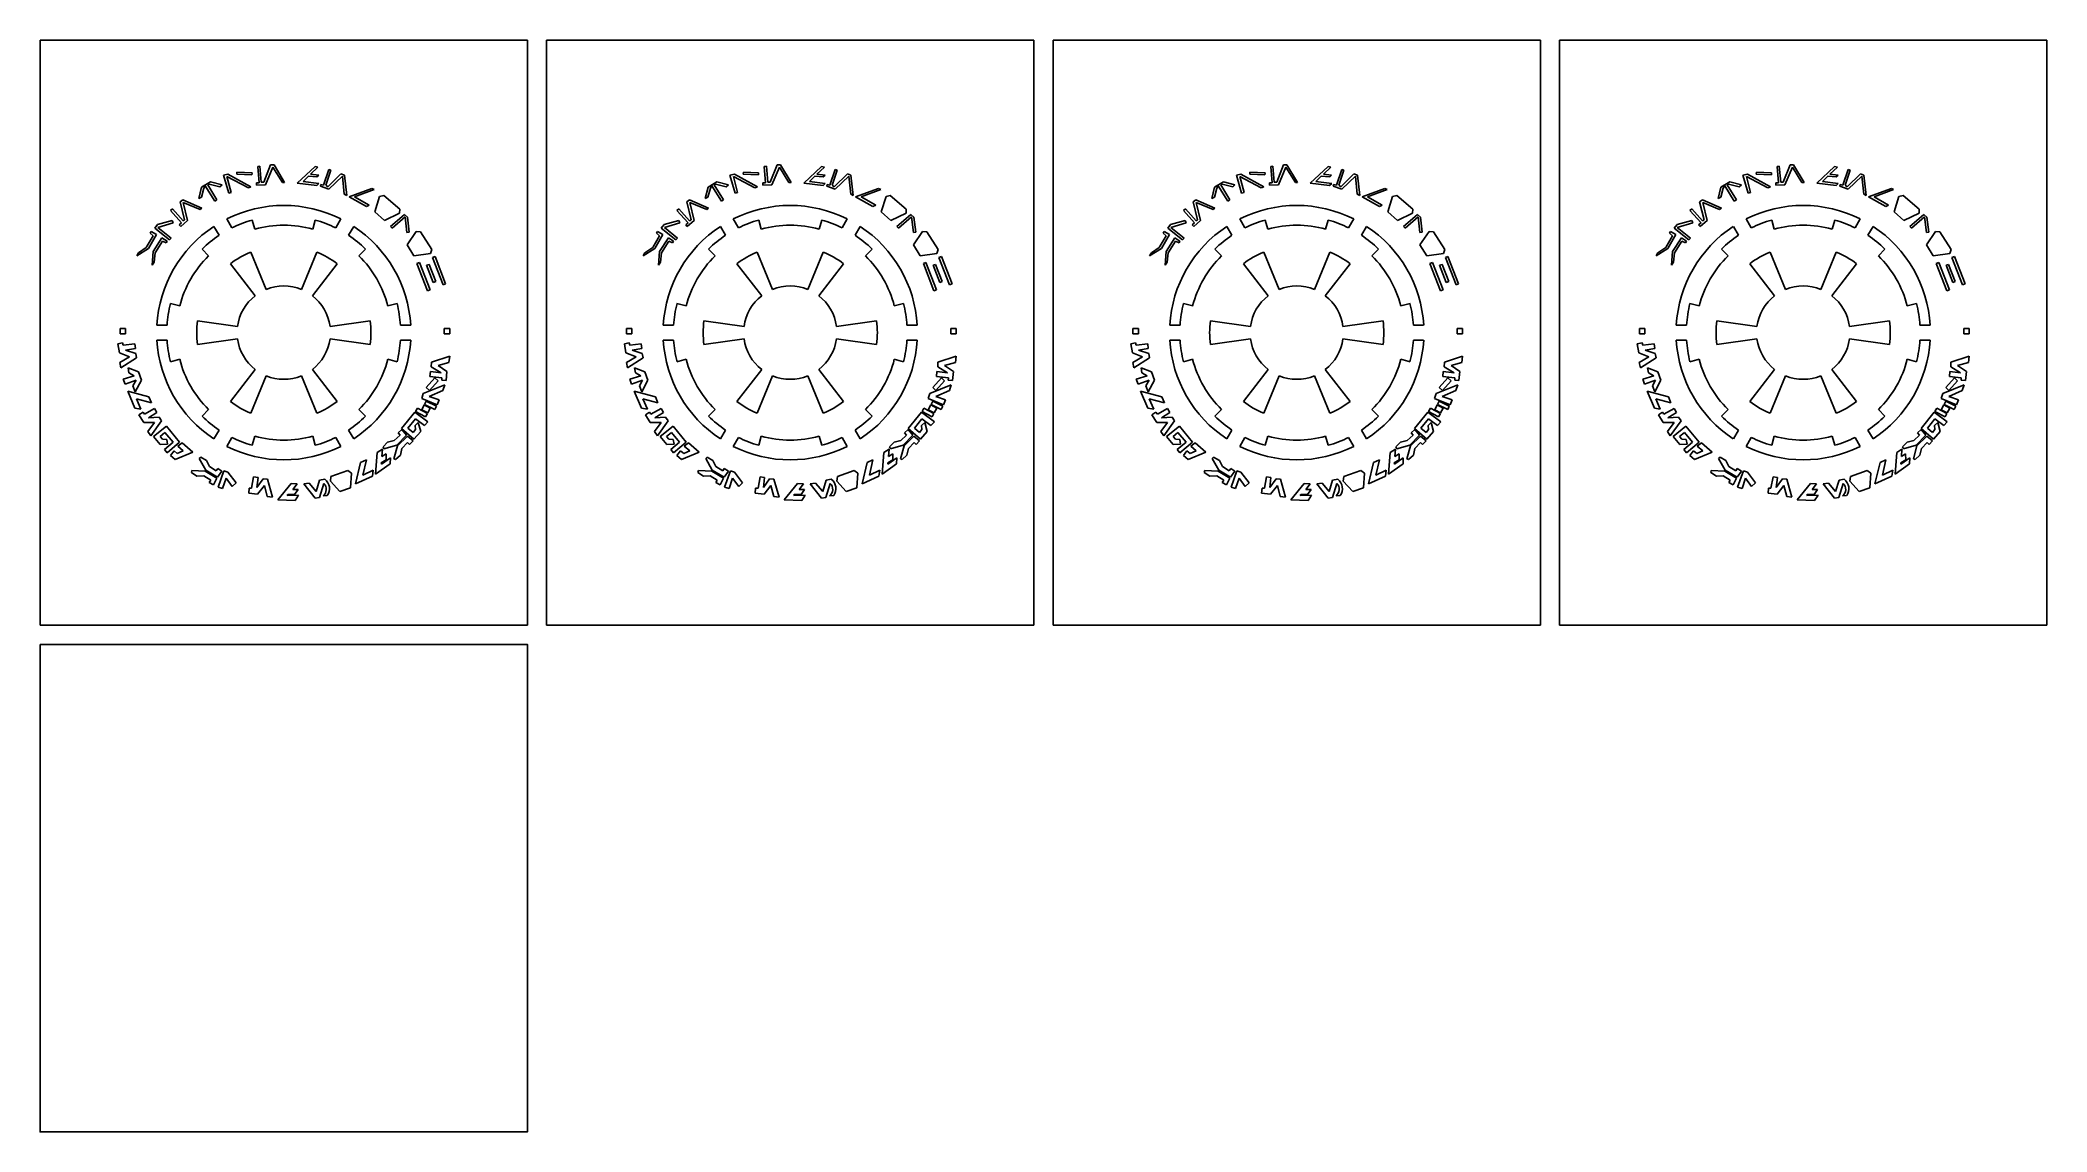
# Model space of a CAD drawing. Header units: millimetres. Extents: x -735 to -212, y 315 to 600.
import ezdxf

# ---------------------------------------------------------------- set-up
doc = ezdxf.new("R2010")
doc.units = ezdxf.units.MM
doc.layers.add('1', color=1, linetype='Continuous')

msp = doc.modelspace()

# ---------------------------------------------------------------- linework, layer by layer
at = {"layer": '1', "color": 1}
for p, q in [((-734.52, 447.39), (-734.52, 599.79)), ((-734.52, 599.79), (-607.52, 599.79)), ((-607.52, 599.79), (-607.52, 447.39)), ((-602.52, 447.39), (-602.52, 599.79)), ((-602.52, 599.79), (-475.52, 599.79)), ((-475.52, 599.79), (-475.52, 447.39)), ((-470.52, 447.39), (-470.52, 599.79)), ((-470.52, 599.79), (-343.52, 599.79)), ((-343.52, 599.79), (-343.52, 447.39)), ((-338.52, 447.39), (-338.52, 599.79)), ((-338.52, 599.79), (-211.52, 599.79)), ((-211.52, 599.79), (-211.52, 447.39)), ((-685.58, 564.91), (-686.74, 564.62)), ((-679.58, 561.54), (-685.58, 564.91)), ((-683.22, 565.42), (-683.25, 564.87)), ((-683.25, 564.87), (-679.31, 564.67)), ((-679.29, 565.22), (-683.22, 565.42)), ((-679.31, 564.67), (-679.29, 565.22)), ((-677.25, 566.98), (-677.8, 566.9)), ((-677.8, 566.9), (-677.44, 562.64)), ((-676.88, 562.78), (-677.25, 566.98)), ((-674.44, 567.31), (-676.24, 562.77)), ((-675.79, 562.14), (-673.83, 566.68)), ((-673.56, 567.33), (-674.44, 567.31)), ((-673.83, 566.68), (-671.38, 562.68)), ((-670.81, 562.69), (-673.56, 567.33)), ((-662.85, 566.84), (-667.49, 562.53)), ((-664.06, 564.86), (-662.11, 566.72)), ((-661.92, 564.64), (-664.06, 564.86)), ((-662.11, 566.72), (-662.85, 566.84)), ((-659.29, 566.08), (-660.7, 562.05)), ((-660.07, 561.98), (-658.76, 565.93)), ((-656.11, 564.95), (-659.55, 561.61)), ((-658.76, 565.93), (-659.29, 566.08)), ((-655.2, 564.63), (-656.11, 564.95)), ((-553.58, 564.91), (-554.74, 564.62)), ((-547.58, 561.54), (-553.58, 564.91)), ((-551.22, 565.42), (-551.25, 564.87)), ((-551.25, 564.87), (-547.31, 564.67)), ((-547.29, 565.22), (-551.22, 565.42)), ((-547.31, 564.67), (-547.29, 565.22)), ((-545.25, 566.98), (-545.8, 566.9)), ((-545.8, 566.9), (-545.44, 562.64)), ((-544.88, 562.78), (-545.25, 566.98)), ((-542.44, 567.31), (-544.24, 562.77)), ((-543.79, 562.14), (-541.83, 566.68)), ((-541.56, 567.33), (-542.44, 567.31)), ((-541.83, 566.68), (-539.38, 562.68)), ((-538.81, 562.69), (-541.56, 567.33)), ((-530.85, 566.84), (-535.49, 562.53)), ((-532.06, 564.86), (-530.11, 566.72)), ((-529.92, 564.64), (-532.06, 564.86)), ((-530.11, 566.72), (-530.85, 566.84)), ((-527.29, 566.08), (-528.7, 562.05)), ((-528.07, 561.98), (-526.76, 565.93)), ((-524.11, 564.95), (-527.55, 561.61)), ((-526.76, 565.93), (-527.29, 566.08)), ((-523.2, 564.63), (-524.11, 564.95)), ((-421.58, 564.91), (-422.74, 564.62)), ((-415.58, 561.54), (-421.58, 564.91)), ((-419.22, 565.42), (-419.25, 564.87)), ((-419.25, 564.87), (-415.31, 564.67)), ((-415.29, 565.22), (-419.22, 565.42)), ((-415.31, 564.67), (-415.29, 565.22)), ((-413.25, 566.98), (-413.8, 566.9)), ((-413.8, 566.9), (-413.44, 562.64)), ((-412.88, 562.78), (-413.25, 566.98)), ((-410.44, 567.31), (-412.24, 562.77)), ((-411.79, 562.14), (-409.83, 566.68)), ((-409.56, 567.33), (-410.44, 567.31)), ((-409.83, 566.68), (-407.38, 562.68)), ((-406.81, 562.69), (-409.56, 567.33)), ((-398.85, 566.84), (-403.49, 562.53)), ((-400.06, 564.86), (-398.11, 566.72)), ((-397.92, 564.64), (-400.06, 564.86)), ((-398.11, 566.72), (-398.85, 566.84)), ((-395.29, 566.08), (-396.7, 562.05)), ((-396.07, 561.98), (-394.76, 565.93)), ((-392.11, 564.95), (-395.55, 561.61)), ((-394.76, 565.93), (-395.29, 566.08)), ((-391.2, 564.63), (-392.11, 564.95)), ((-289.58, 564.91), (-290.74, 564.62)), ((-283.58, 561.54), (-289.58, 564.91)), ((-287.22, 565.42), (-287.25, 564.87)), ((-287.25, 564.87), (-283.31, 564.67)), ((-283.29, 565.22), (-287.22, 565.42)), ((-283.31, 564.67), (-283.29, 565.22)), ((-281.25, 566.98), (-281.8, 566.9)), ((-281.8, 566.9), (-281.44, 562.64)), ((-280.88, 562.78), (-281.25, 566.98)), ((-278.44, 567.31), (-280.24, 562.77)), ((-279.79, 562.14), (-277.83, 566.68)), ((-277.56, 567.33), (-278.44, 567.31)), ((-277.83, 566.68), (-275.38, 562.68)), ((-274.81, 562.69), (-277.56, 567.33)), ((-266.85, 566.84), (-271.49, 562.53)), ((-268.06, 564.86), (-266.11, 566.72)), ((-265.92, 564.64), (-268.06, 564.86)), ((-266.11, 566.72), (-266.85, 566.84)), ((-263.29, 566.08), (-264.7, 562.05)), ((-264.07, 561.98), (-262.76, 565.93)), ((-260.11, 564.95), (-263.55, 561.61)), ((-262.76, 565.93), (-263.29, 566.08)), ((-259.2, 564.63), (-260.11, 564.95)), ((-692.45, 561.5), (-693.19, 558.5)), ((-692.46, 558.86), (-691.84, 561.27)), ((-690.13, 562.89), (-692.45, 561.5)), ((-691.84, 561.27), (-691.48, 561.83)), ((-691.48, 561.83), (-688.98, 557.86)), ((-690.81, 562.12), (-690.48, 562.25)), ((-688.45, 558.19), (-690.81, 562.12)), ((-690.48, 562.25), (-687.7, 561.58)), ((-687.12, 562.12), (-690.13, 562.89)), ((-687.7, 561.58), (-687.12, 562.12)), ((-686.74, 564.62), (-685.38, 559.95)), ((-684.75, 560.09), (-685.82, 564.29)), ((-685.82, 564.29), (-680.25, 561.28)), ((-685.38, 559.95), (-684.75, 560.09)), ((-680.25, 561.28), (-679.58, 561.54)), ((-677.44, 562.64), (-678.13, 562.64)), ((-678.13, 562.64), (-678.13, 562.04)), ((-678.13, 562.04), (-675.79, 562.14)), ((-676.24, 562.77), (-676.88, 562.78)), ((-671.38, 562.68), (-670.81, 562.69)), ((-667.49, 562.53), (-662.44, 561.95)), ((-666.01, 562.94), (-664.62, 564.34)), ((-661.89, 562.43), (-666.01, 562.94)), ((-664.62, 564.34), (-662.42, 564.14)), ((-662.44, 561.95), (-661.89, 562.43)), ((-662.42, 564.14), (-661.92, 564.64)), ((-661.39, 562.21), (-661.49, 561.71)), ((-661.49, 561.71), (-659.29, 560.99)), ((-660.7, 562.05), (-661.39, 562.21)), ((-659.55, 561.61), (-660.07, 561.98)), ((-659.29, 560.99), (-655.74, 564.32)), ((-655.74, 564.32), (-655.25, 559.68)), ((-655.25, 559.68), (-654.61, 559.36)), ((-654.61, 559.36), (-655.2, 564.63)), ((-648.05, 561.17), (-653.98, 559.01)), ((-652.57, 559.01), (-647.45, 560.85)), ((-647.45, 560.85), (-648.05, 561.17)), ((-560.45, 561.5), (-561.19, 558.5)), ((-560.46, 558.86), (-559.84, 561.27)), ((-558.13, 562.89), (-560.45, 561.5)), ((-559.84, 561.27), (-559.48, 561.83)), ((-559.48, 561.83), (-556.98, 557.86)), ((-558.81, 562.12), (-558.48, 562.25)), ((-556.45, 558.19), (-558.81, 562.12)), ((-558.48, 562.25), (-555.7, 561.58)), ((-555.12, 562.12), (-558.13, 562.89)), ((-555.7, 561.58), (-555.12, 562.12)), ((-554.74, 564.62), (-553.38, 559.95)), ((-552.75, 560.09), (-553.82, 564.29)), ((-553.82, 564.29), (-548.25, 561.28)), ((-553.38, 559.95), (-552.75, 560.09)), ((-548.25, 561.28), (-547.58, 561.54)), ((-545.44, 562.64), (-546.13, 562.64)), ((-546.13, 562.64), (-546.13, 562.04)), ((-546.13, 562.04), (-543.79, 562.14)), ((-544.24, 562.77), (-544.88, 562.78)), ((-539.38, 562.68), (-538.81, 562.69)), ((-535.49, 562.53), (-530.44, 561.95)), ((-534.01, 562.94), (-532.62, 564.34)), ((-529.89, 562.43), (-534.01, 562.94)), ((-532.62, 564.34), (-530.42, 564.14)), ((-530.44, 561.95), (-529.89, 562.43)), ((-530.42, 564.14), (-529.92, 564.64)), ((-529.39, 562.21), (-529.49, 561.71)), ((-529.49, 561.71), (-527.29, 560.99)), ((-528.7, 562.05), (-529.39, 562.21)), ((-527.55, 561.61), (-528.07, 561.98)), ((-527.29, 560.99), (-523.74, 564.32)), ((-523.74, 564.32), (-523.25, 559.68)), ((-523.25, 559.68), (-522.61, 559.36)), ((-522.61, 559.36), (-523.2, 564.63)), ((-516.05, 561.17), (-521.98, 559.01)), ((-520.57, 559.01), (-515.45, 560.85)), ((-515.45, 560.85), (-516.05, 561.17)), ((-428.45, 561.5), (-429.19, 558.5)), ((-428.46, 558.86), (-427.84, 561.27)), ((-426.13, 562.89), (-428.45, 561.5)), ((-427.84, 561.27), (-427.48, 561.83)), ((-427.48, 561.83), (-424.98, 557.86)), ((-426.81, 562.12), (-426.48, 562.25)), ((-424.45, 558.19), (-426.81, 562.12)), ((-426.48, 562.25), (-423.7, 561.58)), ((-423.12, 562.12), (-426.13, 562.89)), ((-423.7, 561.58), (-423.12, 562.12)), ((-422.74, 564.62), (-421.38, 559.95)), ((-420.75, 560.09), (-421.82, 564.29)), ((-421.82, 564.29), (-416.25, 561.28)), ((-421.38, 559.95), (-420.75, 560.09)), ((-416.25, 561.28), (-415.58, 561.54)), ((-413.44, 562.64), (-414.13, 562.64)), ((-414.13, 562.64), (-414.13, 562.04)), ((-414.13, 562.04), (-411.79, 562.14)), ((-412.24, 562.77), (-412.88, 562.78)), ((-407.38, 562.68), (-406.81, 562.69)), ((-403.49, 562.53), (-398.44, 561.95)), ((-402.01, 562.94), (-400.62, 564.34)), ((-397.89, 562.43), (-402.01, 562.94)), ((-400.62, 564.34), (-398.42, 564.14)), ((-398.44, 561.95), (-397.89, 562.43)), ((-398.42, 564.14), (-397.92, 564.64)), ((-397.39, 562.21), (-397.49, 561.71)), ((-397.49, 561.71), (-395.29, 560.99)), ((-396.7, 562.05), (-397.39, 562.21)), ((-395.55, 561.61), (-396.07, 561.98)), ((-395.29, 560.99), (-391.74, 564.32)), ((-391.74, 564.32), (-391.25, 559.68)), ((-391.25, 559.68), (-390.61, 559.36)), ((-390.61, 559.36), (-391.2, 564.63)), ((-384.05, 561.17), (-389.98, 559.01)), ((-388.57, 559.01), (-383.45, 560.85)), ((-383.45, 560.85), (-384.05, 561.17)), ((-296.45, 561.5), (-297.19, 558.5)), ((-296.46, 558.86), (-295.84, 561.27)), ((-294.13, 562.89), (-296.45, 561.5)), ((-295.84, 561.27), (-295.48, 561.83)), ((-295.48, 561.83), (-292.98, 557.86)), ((-294.81, 562.12), (-294.48, 562.25)), ((-292.45, 558.19), (-294.81, 562.12)), ((-294.48, 562.25), (-291.7, 561.58)), ((-291.12, 562.12), (-294.13, 562.89)), ((-291.7, 561.58), (-291.12, 562.12)), ((-290.74, 564.62), (-289.38, 559.95)), ((-288.75, 560.09), (-289.82, 564.29)), ((-289.82, 564.29), (-284.25, 561.28)), ((-289.38, 559.95), (-288.75, 560.09)), ((-284.25, 561.28), (-283.58, 561.54)), ((-281.44, 562.64), (-282.13, 562.64)), ((-282.13, 562.64), (-282.13, 562.04)), ((-282.13, 562.04), (-279.79, 562.14)), ((-280.24, 562.77), (-280.88, 562.78)), ((-275.38, 562.68), (-274.81, 562.69)), ((-271.49, 562.53), (-266.44, 561.95)), ((-270.01, 562.94), (-268.62, 564.34)), ((-265.89, 562.43), (-270.01, 562.94)), ((-268.62, 564.34), (-266.42, 564.14)), ((-266.44, 561.95), (-265.89, 562.43)), ((-266.42, 564.14), (-265.92, 564.64)), ((-265.39, 562.21), (-265.49, 561.71)), ((-265.49, 561.71), (-263.29, 560.99)), ((-264.7, 562.05), (-265.39, 562.21)), ((-263.55, 561.61), (-264.07, 561.98)), ((-263.29, 560.99), (-259.74, 564.32)), ((-259.74, 564.32), (-259.25, 559.68)), ((-259.25, 559.68), (-258.61, 559.36)), ((-258.61, 559.36), (-259.2, 564.63)), ((-252.05, 561.17), (-257.98, 559.01)), ((-256.57, 559.01), (-251.45, 560.85)), ((-251.45, 560.85), (-252.05, 561.17)), ((-700.03, 555.87), (-700.54, 555.44)), ((-700.54, 555.44), (-697.65, 552.21)), ((-697.26, 552.72), (-700.03, 555.87)), ((-697.29, 558.22), (-698.01, 557.66)), ((-698.01, 557.66), (-696.86, 553.02)), ((-692.35, 556.06), (-697.29, 558.22)), ((-696.07, 552.79), (-697.21, 557.52)), ((-697.21, 557.52), (-692.8, 555.63)), ((-693.19, 558.5), (-692.46, 558.86)), ((-692.8, 555.63), (-692.35, 556.06)), ((-688.98, 557.86), (-688.45, 558.19)), ((-653.98, 559.01), (-649.49, 556.46)), ((-648.76, 556.84), (-652.57, 559.01)), ((-649.49, 556.46), (-648.76, 556.84)), ((-646.06, 559.06), (-647.32, 555.07)), ((-647.32, 555.07), (-644.8, 552.83)), ((-644.95, 559.31), (-646.06, 559.06)), ((-640.77, 555.75), (-644.95, 559.31)), ((-644.8, 552.83), (-640.82, 554.7)), ((-640.82, 554.7), (-640.77, 555.75)), ((-568.03, 555.87), (-568.54, 555.44)), ((-568.54, 555.44), (-565.65, 552.21)), ((-565.26, 552.72), (-568.03, 555.87)), ((-565.29, 558.22), (-566.01, 557.66)), ((-566.01, 557.66), (-564.86, 553.02)), ((-560.35, 556.06), (-565.29, 558.22)), ((-564.07, 552.79), (-565.21, 557.52)), ((-565.21, 557.52), (-560.8, 555.63)), ((-561.19, 558.5), (-560.46, 558.86)), ((-560.8, 555.63), (-560.35, 556.06)), ((-556.98, 557.86), (-556.45, 558.19)), ((-521.98, 559.01), (-517.49, 556.46)), ((-516.76, 556.84), (-520.57, 559.01)), ((-517.49, 556.46), (-516.76, 556.84)), ((-514.06, 559.06), (-515.32, 555.07)), ((-515.32, 555.07), (-512.8, 552.83)), ((-512.95, 559.31), (-514.06, 559.06)), ((-508.77, 555.75), (-512.95, 559.31)), ((-512.8, 552.83), (-508.82, 554.7)), ((-508.82, 554.7), (-508.77, 555.75)), ((-436.03, 555.87), (-436.54, 555.44)), ((-436.54, 555.44), (-433.65, 552.21)), ((-433.26, 552.72), (-436.03, 555.87)), ((-433.29, 558.22), (-434.01, 557.66)), ((-434.01, 557.66), (-432.86, 553.02)), ((-428.35, 556.06), (-433.29, 558.22)), ((-432.07, 552.79), (-433.21, 557.52)), ((-433.21, 557.52), (-428.8, 555.63)), ((-429.19, 558.5), (-428.46, 558.86)), ((-428.8, 555.63), (-428.35, 556.06)), ((-424.98, 557.86), (-424.45, 558.19)), ((-389.98, 559.01), (-385.49, 556.46)), ((-384.76, 556.84), (-388.57, 559.01)), ((-385.49, 556.46), (-384.76, 556.84)), ((-382.06, 559.06), (-383.32, 555.07)), ((-383.32, 555.07), (-380.8, 552.83)), ((-380.95, 559.31), (-382.06, 559.06)), ((-376.77, 555.75), (-380.95, 559.31)), ((-380.8, 552.83), (-376.82, 554.7)), ((-376.82, 554.7), (-376.77, 555.75)), ((-304.03, 555.87), (-304.54, 555.44)), ((-304.54, 555.44), (-301.65, 552.21)), ((-301.26, 552.72), (-304.03, 555.87)), ((-301.29, 558.22), (-302.01, 557.66)), ((-302.01, 557.66), (-300.86, 553.02)), ((-296.35, 556.06), (-301.29, 558.22)), ((-300.07, 552.79), (-301.21, 557.52)), ((-301.21, 557.52), (-296.8, 555.63)), ((-297.19, 558.5), (-296.46, 558.86)), ((-296.8, 555.63), (-296.35, 556.06)), ((-292.98, 557.86), (-292.45, 558.19)), ((-257.98, 559.01), (-253.49, 556.46)), ((-252.76, 556.84), (-256.57, 559.01)), ((-253.49, 556.46), (-252.76, 556.84)), ((-250.06, 559.06), (-251.32, 555.07)), ((-251.32, 555.07), (-248.8, 552.83)), ((-248.95, 559.31), (-250.06, 559.06)), ((-244.77, 555.75), (-248.95, 559.31)), ((-248.8, 552.83), (-244.82, 554.7)), ((-244.82, 554.7), (-244.77, 555.75)), ((-706.3, 545.47), (-704.22, 549.18)), ((-705.61, 549.92), (-705.86, 549.52)), ((-705.86, 549.52), (-705.06, 548.85)), ((-704.22, 549.18), (-705.61, 549.92)), ((-703.91, 551.75), (-704.63, 550.82)), ((-704.63, 550.82), (-700.8, 547.73)), ((-700.07, 552.85), (-703.91, 551.75)), ((-703.83, 550.99), (-699.82, 552.16)), ((-700.4, 548.17), (-703.83, 550.99)), ((-699.82, 552.16), (-700.07, 552.85)), ((-697.65, 552.21), (-698.27, 551.69)), ((-698.27, 551.69), (-697.86, 551.24)), ((-697.86, 551.24), (-696.07, 552.79)), ((-696.86, 553.02), (-697.26, 552.72)), ((-687.9, 548.96), (-689.23, 551.27)), ((-685.89, 553.21), (-684.55, 550.89)), ((-679.23, 552.93), (-678.56, 550.55)), ((-663.48, 550.55), (-662.81, 552.93)), ((-657.49, 550.89), (-656.15, 553.21)), ((-652.8, 551.27), (-654.14, 548.96)), ((-639.56, 554.36), (-643.22, 551.23)), ((-643.22, 551.23), (-642.79, 550.83)), ((-642.79, 550.83), (-639.41, 553.73)), ((-638.8, 553.65), (-639.56, 554.36)), ((-639.41, 553.73), (-638.93, 549.72)), ((-638.93, 549.72), (-638.3, 549.74)), ((-636.54, 549.92), (-638.9, 546.48)), ((-638.3, 549.74), (-638.8, 553.65)), ((-635.4, 549.84), (-636.54, 549.92)), ((-632.43, 545.23), (-635.4, 549.84)), ((-574.3, 545.47), (-572.22, 549.18)), ((-573.61, 549.92), (-573.86, 549.52)), ((-573.86, 549.52), (-573.06, 548.85)), ((-572.22, 549.18), (-573.61, 549.92)), ((-571.91, 551.75), (-572.63, 550.82)), ((-572.63, 550.82), (-568.8, 547.73)), ((-568.07, 552.85), (-571.91, 551.75)), ((-571.83, 550.99), (-567.82, 552.16)), ((-568.4, 548.17), (-571.83, 550.99)), ((-567.82, 552.16), (-568.07, 552.85)), ((-565.65, 552.21), (-566.27, 551.69)), ((-566.27, 551.69), (-565.86, 551.24)), ((-565.86, 551.24), (-564.07, 552.79)), ((-564.86, 553.02), (-565.26, 552.72)), ((-555.9, 548.96), (-557.23, 551.27)), ((-553.89, 553.21), (-552.55, 550.89)), ((-547.23, 552.93), (-546.56, 550.55)), ((-531.48, 550.55), (-530.81, 552.93)), ((-525.49, 550.89), (-524.15, 553.21)), ((-520.8, 551.27), (-522.14, 548.96)), ((-507.56, 554.36), (-511.22, 551.23)), ((-511.22, 551.23), (-510.79, 550.83)), ((-510.79, 550.83), (-507.41, 553.73)), ((-506.8, 553.65), (-507.56, 554.36)), ((-507.41, 553.73), (-506.93, 549.72)), ((-506.93, 549.72), (-506.3, 549.74)), ((-504.54, 549.92), (-506.9, 546.48)), ((-506.3, 549.74), (-506.8, 553.65)), ((-503.4, 549.84), (-504.54, 549.92)), ((-500.43, 545.23), (-503.4, 549.84)), ((-442.3, 545.47), (-440.22, 549.18)), ((-441.61, 549.92), (-441.86, 549.52)), ((-441.86, 549.52), (-441.06, 548.85)), ((-440.22, 549.18), (-441.61, 549.92)), ((-439.91, 551.75), (-440.63, 550.82)), ((-440.63, 550.82), (-436.8, 547.73)), ((-436.07, 552.85), (-439.91, 551.75)), ((-439.83, 550.99), (-435.82, 552.16)), ((-436.4, 548.17), (-439.83, 550.99)), ((-435.82, 552.16), (-436.07, 552.85)), ((-433.65, 552.21), (-434.27, 551.69)), ((-434.27, 551.69), (-433.86, 551.24)), ((-433.86, 551.24), (-432.07, 552.79)), ((-432.86, 553.02), (-433.26, 552.72)), ((-423.9, 548.96), (-425.23, 551.27)), ((-421.89, 553.21), (-420.55, 550.89)), ((-415.23, 552.93), (-414.56, 550.55)), ((-399.48, 550.55), (-398.81, 552.93)), ((-393.49, 550.89), (-392.15, 553.21)), ((-388.8, 551.27), (-390.14, 548.96)), ((-375.56, 554.36), (-379.22, 551.23)), ((-379.22, 551.23), (-378.79, 550.83)), ((-378.79, 550.83), (-375.41, 553.73)), ((-374.8, 553.65), (-375.56, 554.36)), ((-375.41, 553.73), (-374.93, 549.72)), ((-374.93, 549.72), (-374.3, 549.74)), ((-372.54, 549.92), (-374.9, 546.48)), ((-374.3, 549.74), (-374.8, 553.65)), ((-371.4, 549.84), (-372.54, 549.92)), ((-368.43, 545.23), (-371.4, 549.84)), ((-310.3, 545.47), (-308.22, 549.18)), ((-309.61, 549.92), (-309.86, 549.52)), ((-309.86, 549.52), (-309.06, 548.85)), ((-308.22, 549.18), (-309.61, 549.92)), ((-307.91, 551.75), (-308.63, 550.82)), ((-308.63, 550.82), (-304.8, 547.73)), ((-304.07, 552.85), (-307.91, 551.75)), ((-307.83, 550.99), (-303.82, 552.16)), ((-304.4, 548.17), (-307.83, 550.99)), ((-303.82, 552.16), (-304.07, 552.85)), ((-301.65, 552.21), (-302.27, 551.69)), ((-302.27, 551.69), (-301.86, 551.24)), ((-301.86, 551.24), (-300.07, 552.79)), ((-300.86, 553.02), (-301.26, 552.72)), ((-291.9, 548.96), (-293.23, 551.27)), ((-289.89, 553.21), (-288.55, 550.89)), ((-283.23, 552.93), (-282.56, 550.55)), ((-267.48, 550.55), (-266.81, 552.93)), ((-261.49, 550.89), (-260.15, 553.21)), ((-256.8, 551.27), (-258.14, 548.96)), ((-243.56, 554.36), (-247.22, 551.23)), ((-247.22, 551.23), (-246.79, 550.83)), ((-246.79, 550.83), (-243.41, 553.73)), ((-242.8, 553.65), (-243.56, 554.36)), ((-243.41, 553.73), (-242.93, 549.72)), ((-242.93, 549.72), (-242.3, 549.74)), ((-240.54, 549.92), (-242.9, 546.48)), ((-242.3, 549.74), (-242.8, 553.65)), ((-239.4, 549.84), (-240.54, 549.92)), ((-236.43, 545.23), (-239.4, 549.84)), ((-709.35, 543.57), (-706.3, 545.47)), ((-708.9, 544.38), (-709.35, 543.57)), ((-706.85, 545.75), (-708.9, 544.38)), ((-705.06, 548.85), (-706.85, 545.75)), ((-705.07, 544.73), (-705.33, 541.14)), ((-702.76, 548.3), (-705.07, 544.73)), ((-704.83, 541.91), (-704.56, 544.37)), ((-704.56, 544.37), (-702.66, 547.4)), ((-701.45, 547.41), (-702.76, 548.3)), ((-702.66, 547.4), (-701.69, 547)), ((-701.69, 547), (-701.45, 547.41)), ((-700.8, 547.73), (-700.4, 548.17)), ((-690.6, 543.6), (-692.33, 545.37)), ((-675.62, 534.85), (-679.61, 544.6)), ((-662.43, 544.6), (-666.42, 534.85)), ((-649.71, 545.37), (-651.44, 543.6)), ((-638.9, 546.48), (-637.13, 543.6)), ((-637.13, 543.6), (-632.78, 544.23)), ((-632.78, 544.23), (-632.43, 545.23)), ((-577.35, 543.57), (-574.3, 545.47)), ((-576.9, 544.38), (-577.35, 543.57)), ((-574.85, 545.75), (-576.9, 544.38)), ((-573.06, 548.85), (-574.85, 545.75)), ((-573.07, 544.73), (-573.33, 541.14)), ((-570.76, 548.3), (-573.07, 544.73)), ((-572.83, 541.91), (-572.56, 544.37)), ((-572.56, 544.37), (-570.66, 547.4)), ((-569.45, 547.41), (-570.76, 548.3)), ((-570.66, 547.4), (-569.69, 547)), ((-569.69, 547), (-569.45, 547.41)), ((-568.8, 547.73), (-568.4, 548.17)), ((-558.6, 543.6), (-560.33, 545.37)), ((-543.62, 534.85), (-547.61, 544.6)), ((-530.43, 544.6), (-534.42, 534.85)), ((-517.71, 545.37), (-519.44, 543.6)), ((-506.9, 546.48), (-505.13, 543.6)), ((-505.13, 543.6), (-500.78, 544.23)), ((-500.78, 544.23), (-500.43, 545.23)), ((-445.35, 543.57), (-442.3, 545.47)), ((-444.9, 544.38), (-445.35, 543.57)), ((-442.85, 545.75), (-444.9, 544.38)), ((-441.06, 548.85), (-442.85, 545.75)), ((-441.07, 544.73), (-441.33, 541.14)), ((-438.76, 548.3), (-441.07, 544.73)), ((-440.83, 541.91), (-440.56, 544.37)), ((-440.56, 544.37), (-438.66, 547.4)), ((-437.45, 547.41), (-438.76, 548.3)), ((-438.66, 547.4), (-437.69, 547)), ((-437.69, 547), (-437.45, 547.41)), ((-436.8, 547.73), (-436.4, 548.17)), ((-426.6, 543.6), (-428.33, 545.37)), ((-411.62, 534.85), (-415.61, 544.6)), ((-398.43, 544.6), (-402.42, 534.85)), ((-385.71, 545.37), (-387.44, 543.6)), ((-374.9, 546.48), (-373.13, 543.6)), ((-373.13, 543.6), (-368.78, 544.23)), ((-368.78, 544.23), (-368.43, 545.23)), ((-313.35, 543.57), (-310.3, 545.47)), ((-312.9, 544.38), (-313.35, 543.57)), ((-310.85, 545.75), (-312.9, 544.38)), ((-309.06, 548.85), (-310.85, 545.75)), ((-309.07, 544.73), (-309.33, 541.14)), ((-306.76, 548.3), (-309.07, 544.73)), ((-308.83, 541.91), (-308.56, 544.37)), ((-308.56, 544.37), (-306.66, 547.4)), ((-305.45, 547.41), (-306.76, 548.3)), ((-306.66, 547.4), (-305.69, 547)), ((-305.69, 547), (-305.45, 547.41)), ((-304.8, 547.73), (-304.4, 548.17)), ((-294.6, 543.6), (-296.33, 545.37)), ((-279.62, 534.85), (-283.61, 544.6)), ((-266.43, 544.6), (-270.42, 534.85)), ((-253.71, 545.37), (-255.44, 543.6)), ((-242.9, 546.48), (-241.13, 543.6)), ((-241.13, 543.6), (-236.78, 544.23)), ((-236.78, 544.23), (-236.43, 545.23)), ((-705.33, 541.14), (-704.83, 541.91)), ((-684.92, 541.53), (-678.47, 533.2)), ((-663.57, 533.2), (-657.12, 541.53)), ((-635.67, 541.88), (-636.33, 541.62)), ((-636.33, 541.62), (-633.57, 534.48)), ((-632.9, 534.74), (-635.67, 541.88)), ((-633.15, 541.37), (-633.79, 541.13)), ((-633.79, 541.13), (-632.05, 536.63)), ((-631.41, 536.88), (-633.15, 541.37)), ((-631.6, 543.45), (-632.26, 543.2)), ((-632.26, 543.2), (-629.5, 536.05)), ((-628.84, 536.31), (-631.6, 543.45)), ((-573.33, 541.14), (-572.83, 541.91)), ((-552.92, 541.53), (-546.47, 533.2)), ((-531.57, 533.2), (-525.12, 541.53)), ((-503.67, 541.88), (-504.33, 541.62)), ((-504.33, 541.62), (-501.57, 534.48)), ((-500.9, 534.74), (-503.67, 541.88)), ((-501.15, 541.37), (-501.79, 541.13)), ((-501.79, 541.13), (-500.05, 536.63)), ((-499.41, 536.88), (-501.15, 541.37)), ((-499.6, 543.45), (-500.26, 543.2)), ((-500.26, 543.2), (-497.5, 536.05)), ((-496.84, 536.31), (-499.6, 543.45)), ((-441.33, 541.14), (-440.83, 541.91)), ((-420.92, 541.53), (-414.47, 533.2)), ((-399.57, 533.2), (-393.12, 541.53)), ((-371.67, 541.88), (-372.33, 541.62)), ((-372.33, 541.62), (-369.57, 534.48)), ((-368.9, 534.74), (-371.67, 541.88)), ((-369.15, 541.37), (-369.79, 541.13)), ((-369.79, 541.13), (-368.05, 536.63)), ((-367.41, 536.88), (-369.15, 541.37)), ((-367.6, 543.45), (-368.26, 543.2)), ((-368.26, 543.2), (-365.5, 536.05)), ((-364.84, 536.31), (-367.6, 543.45)), ((-309.33, 541.14), (-308.83, 541.91)), ((-288.92, 541.53), (-282.47, 533.2)), ((-267.57, 533.2), (-261.12, 541.53)), ((-239.67, 541.88), (-240.33, 541.62)), ((-240.33, 541.62), (-237.57, 534.48)), ((-236.9, 534.74), (-239.67, 541.88)), ((-237.15, 541.37), (-237.79, 541.13)), ((-237.79, 541.13), (-236.05, 536.63)), ((-235.41, 536.88), (-237.15, 541.37)), ((-235.6, 543.45), (-236.26, 543.2)), ((-236.26, 543.2), (-233.5, 536.05)), ((-232.84, 536.31), (-235.6, 543.45)), ((-633.57, 534.48), (-632.9, 534.74)), ((-632.05, 536.63), (-631.41, 536.88)), ((-629.5, 536.05), (-628.84, 536.31)), ((-501.57, 534.48), (-500.9, 534.74)), ((-500.05, 536.63), (-499.41, 536.88)), ((-497.5, 536.05), (-496.84, 536.31)), ((-369.57, 534.48), (-368.9, 534.74)), ((-368.05, 536.63), (-367.41, 536.88)), ((-365.5, 536.05), (-364.84, 536.31)), ((-237.57, 534.48), (-236.9, 534.74)), ((-236.05, 536.63), (-235.41, 536.88)), ((-233.5, 536.05), (-232.84, 536.31)), ((-700.54, 531.15), (-698.14, 530.54)), ((-643.9, 530.54), (-641.5, 531.15)), ((-568.54, 531.15), (-566.14, 530.54)), ((-511.9, 530.54), (-509.5, 531.15)), ((-436.54, 531.15), (-434.14, 530.54)), ((-379.9, 530.54), (-377.5, 531.15)), ((-304.54, 531.15), (-302.14, 530.54)), ((-247.9, 530.54), (-245.5, 531.15)), ((-713.7, 524.66), (-713.7, 523.3)), ((-712.3, 524.66), (-713.7, 524.66)), ((-713.7, 523.3), (-712.3, 523.3)), ((-712.3, 523.3), (-712.3, 524.66)), ((-704.1, 525.52), (-701.43, 525.52)), ((-683.07, 525.23), (-693.51, 526.65)), ((-648.53, 526.65), (-658.97, 525.23)), ((-640.61, 525.52), (-637.94, 525.52)), ((-629.18, 524.66), (-629.18, 523.3)), ((-627.78, 524.66), (-629.18, 524.66)), ((-629.18, 523.3), (-627.78, 523.3)), ((-627.78, 523.3), (-627.78, 524.66)), ((-581.7, 524.66), (-581.7, 523.3)), ((-580.3, 524.66), (-581.7, 524.66)), ((-581.7, 523.3), (-580.3, 523.3)), ((-580.3, 523.3), (-580.3, 524.66)), ((-572.1, 525.52), (-569.43, 525.52)), ((-551.07, 525.23), (-561.51, 526.65)), ((-516.53, 526.65), (-526.97, 525.23)), ((-508.61, 525.52), (-505.94, 525.52)), ((-497.18, 524.66), (-497.18, 523.3)), ((-495.78, 524.66), (-497.18, 524.66)), ((-497.18, 523.3), (-495.78, 523.3)), ((-495.78, 523.3), (-495.78, 524.66)), ((-449.7, 524.66), (-449.7, 523.3)), ((-448.3, 524.66), (-449.7, 524.66)), ((-449.7, 523.3), (-448.3, 523.3)), ((-448.3, 523.3), (-448.3, 524.66)), ((-440.1, 525.52), (-437.43, 525.52)), ((-419.07, 525.23), (-429.51, 526.65)), ((-384.53, 526.65), (-394.97, 525.23)), ((-376.61, 525.52), (-373.94, 525.52)), ((-365.18, 524.66), (-365.18, 523.3)), ((-363.78, 524.66), (-365.18, 524.66)), ((-365.18, 523.3), (-363.78, 523.3)), ((-363.78, 523.3), (-363.78, 524.66)), ((-317.7, 524.66), (-317.7, 523.3)), ((-316.3, 524.66), (-317.7, 524.66)), ((-317.7, 523.3), (-316.3, 523.3)), ((-316.3, 523.3), (-316.3, 524.66)), ((-308.1, 525.52), (-305.43, 525.52)), ((-287.07, 525.23), (-297.51, 526.65)), ((-252.53, 526.65), (-262.97, 525.23)), ((-244.61, 525.52), (-241.94, 525.52)), ((-233.18, 524.66), (-233.18, 523.3)), ((-231.78, 524.66), (-233.18, 524.66)), ((-233.18, 523.3), (-231.78, 523.3)), ((-231.78, 523.3), (-231.78, 524.66)), ((-713.02, 520.92), (-714.26, 520.67)), ((-714.26, 520.67), (-713.85, 518.35)), ((-713.85, 518.35), (-711.22, 517.3)), ((-712.86, 520.3), (-713.02, 520.92)), ((-709.86, 520.65), (-712.86, 520.3)), ((-712.24, 519.04), (-709.7, 519.49)), ((-709.61, 518.15), (-712.24, 519.04)), ((-709.7, 519.49), (-709.86, 520.65)), ((-709.37, 517.01), (-709.61, 518.15)), ((-701.43, 521.66), (-704.1, 521.66)), ((-693.51, 520.53), (-683.07, 521.95)), ((-658.97, 521.95), (-648.53, 520.53)), ((-637.94, 521.66), (-640.61, 521.66)), ((-581.02, 520.92), (-582.26, 520.67)), ((-582.26, 520.67), (-581.85, 518.35)), ((-581.85, 518.35), (-579.22, 517.3)), ((-580.86, 520.3), (-581.02, 520.92)), ((-577.86, 520.65), (-580.86, 520.3)), ((-580.24, 519.04), (-577.7, 519.49)), ((-577.61, 518.15), (-580.24, 519.04)), ((-577.7, 519.49), (-577.86, 520.65)), ((-577.37, 517.01), (-577.61, 518.15)), ((-569.43, 521.66), (-572.1, 521.66)), ((-561.51, 520.53), (-551.07, 521.95)), ((-526.97, 521.95), (-516.53, 520.53)), ((-505.94, 521.66), (-508.61, 521.66)), ((-449.02, 520.92), (-450.26, 520.67)), ((-450.26, 520.67), (-449.85, 518.35)), ((-449.85, 518.35), (-447.22, 517.3)), ((-448.86, 520.3), (-449.02, 520.92)), ((-445.86, 520.65), (-448.86, 520.3)), ((-448.24, 519.04), (-445.7, 519.49)), ((-445.61, 518.15), (-448.24, 519.04)), ((-445.7, 519.49), (-445.86, 520.65)), ((-445.37, 517.01), (-445.61, 518.15)), ((-437.43, 521.66), (-440.1, 521.66)), ((-429.51, 520.53), (-419.07, 521.95)), ((-394.97, 521.95), (-384.53, 520.53)), ((-373.94, 521.66), (-376.61, 521.66)), ((-317.02, 520.92), (-318.26, 520.67)), ((-318.26, 520.67), (-317.85, 518.35)), ((-317.85, 518.35), (-315.22, 517.3)), ((-316.86, 520.3), (-317.02, 520.92)), ((-313.86, 520.65), (-316.86, 520.3)), ((-316.24, 519.04), (-313.7, 519.49)), ((-313.61, 518.15), (-316.24, 519.04)), ((-313.7, 519.49), (-313.86, 520.65)), ((-313.37, 517.01), (-313.61, 518.15)), ((-305.43, 521.66), (-308.1, 521.66)), ((-297.51, 520.53), (-287.07, 521.95)), ((-262.97, 521.95), (-252.53, 520.53)), ((-241.94, 521.66), (-244.61, 521.66)), ((-711.22, 517.3), (-713.74, 515.78)), ((-713.74, 515.78), (-713.46, 514.41)), ((-713.46, 514.41), (-709.37, 517.01)), ((-708.88, 513.36), (-711.58, 514.42)), ((-711.58, 514.42), (-711.38, 513.11)), ((-711.38, 513.11), (-709.99, 512.38)), ((-708.13, 511.19), (-708.88, 513.36)), ((-698.14, 516.64), (-700.54, 516.03)), ((-678.47, 513.98), (-684.92, 505.65)), ((-657.12, 505.65), (-663.57, 513.98)), ((-641.5, 516.03), (-643.9, 516.64)), ((-632.82, 513.46), (-632.92, 512.2)), ((-630, 513.13), (-632.82, 513.46)), ((-632.54, 515.93), (-632.57, 514.72)), ((-632.57, 514.72), (-630, 513.13)), ((-627.78, 517.44), (-632.54, 515.93)), ((-630.8, 515.04), (-627.96, 515.8)), ((-628.49, 513.48), (-630.8, 515.04)), ((-628.74, 511.09), (-628.49, 513.48)), ((-627.96, 515.8), (-627.78, 517.44)), ((-579.22, 517.3), (-581.74, 515.78)), ((-581.74, 515.78), (-581.46, 514.41)), ((-581.46, 514.41), (-577.37, 517.01)), ((-576.88, 513.36), (-579.58, 514.42)), ((-579.58, 514.42), (-579.38, 513.11)), ((-579.38, 513.11), (-577.99, 512.38)), ((-576.13, 511.19), (-576.88, 513.36)), ((-566.14, 516.64), (-568.54, 516.03)), ((-546.47, 513.98), (-552.92, 505.65)), ((-525.12, 505.65), (-531.57, 513.98)), ((-509.5, 516.03), (-511.9, 516.64)), ((-500.82, 513.46), (-500.92, 512.2)), ((-498, 513.13), (-500.82, 513.46)), ((-500.54, 515.93), (-500.57, 514.72)), ((-500.57, 514.72), (-498, 513.13)), ((-495.78, 517.44), (-500.54, 515.93)), ((-498.8, 515.04), (-495.96, 515.8)), ((-496.49, 513.48), (-498.8, 515.04)), ((-496.74, 511.09), (-496.49, 513.48)), ((-495.96, 515.8), (-495.78, 517.44)), ((-447.22, 517.3), (-449.74, 515.78)), ((-449.74, 515.78), (-449.46, 514.41)), ((-449.46, 514.41), (-445.37, 517.01)), ((-444.88, 513.36), (-447.58, 514.42)), ((-447.58, 514.42), (-447.38, 513.11)), ((-447.38, 513.11), (-445.99, 512.38)), ((-444.13, 511.19), (-444.88, 513.36)), ((-434.14, 516.64), (-436.54, 516.03)), ((-414.47, 513.98), (-420.92, 505.65)), ((-393.12, 505.65), (-399.57, 513.98)), ((-377.5, 516.03), (-379.9, 516.64)), ((-368.82, 513.46), (-368.92, 512.2)), ((-366, 513.13), (-368.82, 513.46)), ((-368.54, 515.93), (-368.57, 514.72)), ((-368.57, 514.72), (-366, 513.13)), ((-363.78, 517.44), (-368.54, 515.93)), ((-366.8, 515.04), (-363.96, 515.8)), ((-364.49, 513.48), (-366.8, 515.04)), ((-364.74, 511.09), (-364.49, 513.48)), ((-363.96, 515.8), (-363.78, 517.44)), ((-315.22, 517.3), (-317.74, 515.78)), ((-317.74, 515.78), (-317.46, 514.41)), ((-317.46, 514.41), (-313.37, 517.01)), ((-312.88, 513.36), (-315.58, 514.42)), ((-315.58, 514.42), (-315.38, 513.11)), ((-315.38, 513.11), (-313.99, 512.38)), ((-312.13, 511.19), (-312.88, 513.36)), ((-302.14, 516.64), (-304.54, 516.03)), ((-282.47, 513.98), (-288.92, 505.65)), ((-261.12, 505.65), (-267.57, 513.98)), ((-245.5, 516.03), (-247.9, 516.64)), ((-236.82, 513.46), (-236.92, 512.2)), ((-234, 513.13), (-236.82, 513.46)), ((-236.54, 515.93), (-236.57, 514.72)), ((-236.57, 514.72), (-234, 513.13)), ((-231.78, 517.44), (-236.54, 515.93)), ((-234.8, 515.04), (-231.96, 515.8)), ((-232.49, 513.48), (-234.8, 515.04)), ((-232.74, 511.09), (-232.49, 513.48)), ((-231.96, 515.8), (-231.78, 517.44)), ((-709.99, 512.38), (-712.84, 511.44)), ((-712.84, 511.44), (-712.36, 510.16)), ((-712.36, 510.16), (-709.51, 511.22)), ((-711.7, 508.37), (-709.81, 503.9)), ((-706.15, 506.87), (-711.7, 508.37)), ((-709.51, 511.22), (-710.32, 509.71)), ((-710.32, 509.71), (-709.72, 508.19)), ((-709.72, 508.19), (-708.13, 511.19)), ((-679.61, 502.58), (-675.62, 512.33)), ((-666.42, 512.33), (-662.43, 502.58)), ((-634.67, 507.77), (-635.08, 506.44)), ((-629.05, 510.02), (-634.67, 507.77)), ((-631.62, 511.8), (-633.89, 509.31)), ((-633.89, 509.31), (-633.07, 508.56)), ((-633.11, 506.92), (-629.56, 508.48)), ((-633.07, 508.56), (-630.8, 511.05)), ((-632.92, 512.2), (-629.82, 511.82)), ((-630.8, 511.05), (-631.62, 511.8)), ((-629.82, 511.82), (-629.85, 511.19)), ((-629.85, 511.19), (-628.74, 511.09)), ((-629.56, 508.48), (-629.05, 510.02)), ((-577.99, 512.38), (-580.84, 511.44)), ((-580.84, 511.44), (-580.36, 510.16)), ((-580.36, 510.16), (-577.51, 511.22)), ((-579.7, 508.37), (-577.81, 503.9)), ((-574.15, 506.87), (-579.7, 508.37)), ((-577.51, 511.22), (-578.32, 509.71)), ((-578.32, 509.71), (-577.72, 508.19)), ((-577.72, 508.19), (-576.13, 511.19)), ((-547.61, 502.58), (-543.62, 512.33)), ((-534.42, 512.33), (-530.43, 502.58)), ((-502.67, 507.77), (-503.08, 506.44)), ((-497.05, 510.02), (-502.67, 507.77)), ((-499.62, 511.8), (-501.89, 509.31)), ((-501.89, 509.31), (-501.07, 508.56)), ((-501.11, 506.92), (-497.56, 508.48)), ((-501.07, 508.56), (-498.8, 511.05)), ((-500.92, 512.2), (-497.82, 511.82)), ((-498.8, 511.05), (-499.62, 511.8)), ((-497.82, 511.82), (-497.85, 511.19)), ((-497.85, 511.19), (-496.74, 511.09)), ((-497.56, 508.48), (-497.05, 510.02)), ((-445.99, 512.38), (-448.84, 511.44)), ((-448.84, 511.44), (-448.36, 510.16)), ((-448.36, 510.16), (-445.51, 511.22)), ((-447.7, 508.37), (-445.81, 503.9)), ((-442.15, 506.87), (-447.7, 508.37)), ((-445.51, 511.22), (-446.32, 509.71)), ((-446.32, 509.71), (-445.72, 508.19)), ((-445.72, 508.19), (-444.13, 511.19)), ((-415.61, 502.58), (-411.62, 512.33)), ((-402.42, 512.33), (-398.43, 502.58)), ((-370.67, 507.77), (-371.08, 506.44)), ((-365.05, 510.02), (-370.67, 507.77)), ((-367.62, 511.8), (-369.89, 509.31)), ((-369.89, 509.31), (-369.07, 508.56)), ((-369.11, 506.92), (-365.56, 508.48)), ((-369.07, 508.56), (-366.8, 511.05)), ((-368.92, 512.2), (-365.82, 511.82)), ((-366.8, 511.05), (-367.62, 511.8)), ((-365.82, 511.82), (-365.85, 511.19)), ((-365.85, 511.19), (-364.74, 511.09)), ((-365.56, 508.48), (-365.05, 510.02)), ((-313.99, 512.38), (-316.84, 511.44)), ((-316.84, 511.44), (-316.36, 510.16)), ((-316.36, 510.16), (-313.51, 511.22)), ((-315.7, 508.37), (-313.81, 503.9)), ((-310.15, 506.87), (-315.7, 508.37)), ((-313.51, 511.22), (-314.32, 509.71)), ((-314.32, 509.71), (-313.72, 508.19)), ((-313.72, 508.19), (-312.13, 511.19)), ((-283.61, 502.58), (-279.62, 512.33)), ((-270.42, 512.33), (-266.43, 502.58)), ((-238.67, 507.77), (-239.08, 506.44)), ((-233.05, 510.02), (-238.67, 507.77)), ((-235.62, 511.8), (-237.89, 509.31)), ((-237.89, 509.31), (-237.07, 508.56)), ((-237.11, 506.92), (-233.56, 508.48)), ((-237.07, 508.56), (-234.8, 511.05)), ((-236.92, 512.2), (-233.82, 511.82)), ((-234.8, 511.05), (-235.62, 511.8)), ((-233.82, 511.82), (-233.85, 511.19)), ((-233.85, 511.19), (-232.74, 511.09)), ((-233.56, 508.48), (-233.05, 510.02)), ((-709.81, 503.9), (-708.26, 503.63)), ((-708.26, 503.63), (-709.44, 506.36)), ((-709.44, 506.36), (-705.51, 505.34)), ((-707.7, 502.87), (-708.76, 502.18)), ((-708.76, 502.18), (-707.5, 500.18)), ((-707.32, 502.36), (-707.7, 502.87)), ((-704.67, 503.81), (-707.32, 502.36)), ((-706.28, 501.42), (-704.08, 502.8)), ((-705.51, 505.34), (-706.15, 506.87)), ((-704.08, 502.8), (-704.67, 503.81)), ((-692.33, 501.81), (-690.6, 503.58)), ((-651.44, 503.58), (-649.71, 501.81)), ((-636.85, 502.84), (-640.3, 498.65)), ((-633.47, 500.39), (-636.85, 502.84)), ((-636.2, 503.96), (-636.68, 503.06)), ((-636.68, 503.06), (-634.06, 501.66)), ((-633.59, 502.56), (-636.2, 503.96)), ((-635.08, 506.44), (-631.07, 504.8)), ((-634.41, 504.75), (-635.06, 503.48)), ((-635.06, 503.48), (-633.51, 502.68)), ((-632.85, 503.95), (-634.41, 504.75)), ((-633.89, 505.73), (-634.32, 504.84)), ((-634.32, 504.84), (-631.67, 503.58)), ((-634.06, 501.66), (-633.59, 502.56)), ((-631.25, 504.47), (-633.89, 505.73)), ((-633.51, 502.68), (-632.85, 503.95)), ((-630.54, 506.08), (-633.11, 506.92)), ((-631.67, 503.58), (-631.25, 504.47)), ((-631.07, 504.8), (-630.54, 506.08)), ((-577.81, 503.9), (-576.26, 503.63)), ((-576.26, 503.63), (-577.44, 506.36)), ((-577.44, 506.36), (-573.51, 505.34)), ((-575.7, 502.87), (-576.76, 502.18)), ((-576.76, 502.18), (-575.5, 500.18)), ((-575.32, 502.36), (-575.7, 502.87)), ((-572.67, 503.81), (-575.32, 502.36)), ((-574.28, 501.42), (-572.08, 502.8)), ((-573.51, 505.34), (-574.15, 506.87)), ((-572.08, 502.8), (-572.67, 503.81)), ((-560.33, 501.81), (-558.6, 503.58)), ((-519.44, 503.58), (-517.71, 501.81)), ((-504.85, 502.84), (-508.3, 498.65)), ((-501.47, 500.39), (-504.85, 502.84)), ((-504.2, 503.96), (-504.68, 503.06)), ((-504.68, 503.06), (-502.06, 501.66)), ((-501.59, 502.56), (-504.2, 503.96)), ((-503.08, 506.44), (-499.07, 504.8)), ((-502.41, 504.75), (-503.06, 503.48)), ((-503.06, 503.48), (-501.51, 502.68)), ((-500.85, 503.95), (-502.41, 504.75)), ((-501.89, 505.73), (-502.32, 504.84)), ((-502.32, 504.84), (-499.67, 503.58)), ((-502.06, 501.66), (-501.59, 502.56)), ((-499.25, 504.47), (-501.89, 505.73)), ((-501.51, 502.68), (-500.85, 503.95)), ((-498.54, 506.08), (-501.11, 506.92)), ((-499.67, 503.58), (-499.25, 504.47)), ((-499.07, 504.8), (-498.54, 506.08)), ((-445.81, 503.9), (-444.26, 503.63)), ((-444.26, 503.63), (-445.44, 506.36)), ((-445.44, 506.36), (-441.51, 505.34)), ((-443.7, 502.87), (-444.76, 502.18)), ((-444.76, 502.18), (-443.5, 500.18)), ((-443.32, 502.36), (-443.7, 502.87)), ((-440.67, 503.81), (-443.32, 502.36)), ((-442.28, 501.42), (-440.08, 502.8)), ((-441.51, 505.34), (-442.15, 506.87)), ((-440.08, 502.8), (-440.67, 503.81)), ((-428.33, 501.81), (-426.6, 503.58)), ((-387.44, 503.58), (-385.71, 501.81)), ((-372.85, 502.84), (-376.3, 498.65)), ((-369.47, 500.39), (-372.85, 502.84)), ((-372.2, 503.96), (-372.68, 503.06)), ((-372.68, 503.06), (-370.06, 501.66)), ((-369.59, 502.56), (-372.2, 503.96)), ((-371.08, 506.44), (-367.07, 504.8)), ((-370.41, 504.75), (-371.06, 503.48)), ((-371.06, 503.48), (-369.51, 502.68)), ((-368.85, 503.95), (-370.41, 504.75)), ((-369.89, 505.73), (-370.32, 504.84)), ((-370.32, 504.84), (-367.67, 503.58)), ((-370.06, 501.66), (-369.59, 502.56)), ((-367.25, 504.47), (-369.89, 505.73)), ((-369.51, 502.68), (-368.85, 503.95)), ((-366.54, 506.08), (-369.11, 506.92)), ((-367.67, 503.58), (-367.25, 504.47)), ((-367.07, 504.8), (-366.54, 506.08)), ((-313.81, 503.9), (-312.26, 503.63)), ((-312.26, 503.63), (-313.44, 506.36)), ((-313.44, 506.36), (-309.51, 505.34)), ((-311.7, 502.87), (-312.76, 502.18)), ((-312.76, 502.18), (-311.5, 500.18)), ((-311.32, 502.36), (-311.7, 502.87)), ((-308.67, 503.81), (-311.32, 502.36)), ((-310.28, 501.42), (-308.08, 502.8)), ((-309.51, 505.34), (-310.15, 506.87)), ((-308.08, 502.8), (-308.67, 503.81)), ((-296.33, 501.81), (-294.6, 503.58)), ((-255.44, 503.58), (-253.71, 501.81)), ((-240.85, 502.84), (-244.3, 498.65)), ((-237.47, 500.39), (-240.85, 502.84)), ((-240.2, 503.96), (-240.68, 503.06)), ((-240.68, 503.06), (-238.06, 501.66)), ((-237.59, 502.56), (-240.2, 503.96)), ((-239.08, 506.44), (-235.07, 504.8)), ((-238.41, 504.75), (-239.06, 503.48)), ((-239.06, 503.48), (-237.51, 502.68)), ((-236.85, 503.95), (-238.41, 504.75)), ((-237.89, 505.73), (-238.32, 504.84)), ((-238.32, 504.84), (-235.67, 503.58)), ((-238.06, 501.66), (-237.59, 502.56)), ((-235.25, 504.47), (-237.89, 505.73)), ((-237.51, 502.68), (-236.85, 503.95)), ((-234.54, 506.08), (-237.11, 506.92)), ((-235.67, 503.58), (-235.25, 504.47)), ((-235.07, 504.8), (-234.54, 506.08)), ((-707.5, 500.18), (-704.67, 500.19)), ((-704.67, 500.19), (-706.43, 497.84)), ((-706.43, 497.84), (-705.66, 496.68)), ((-703.5, 501.59), (-706.28, 501.42)), ((-705.66, 496.68), (-702.85, 500.62)), ((-701.57, 499.25), (-704.95, 496.57)), ((-702.85, 500.62), (-703.5, 501.59)), ((-703.26, 496.57), (-701.98, 497.58)), ((-701.98, 497.58), (-699.86, 495.09)), ((-698.17, 495.09), (-701.57, 499.25)), ((-689.23, 495.91), (-687.9, 498.22)), ((-654.14, 498.22), (-652.8, 495.91)), ((-640.71, 496.92), (-642.23, 495.46)), ((-641.55, 494.3), (-639.05, 496.86)), ((-640.28, 498.33), (-641.24, 497.45)), ((-641.24, 497.45), (-640.71, 496.92)), ((-640.3, 498.65), (-637.1, 495.88)), ((-639.05, 496.86), (-640.28, 498.33)), ((-638.66, 498.73), (-636.7, 501.17)), ((-637.33, 497.59), (-638.66, 498.73)), ((-636.7, 498.38), (-637.33, 497.59)), ((-637.1, 495.88), (-635.34, 497.8)), ((-635.97, 500.17), (-636.8, 499.36)), ((-636.8, 499.36), (-636.7, 498.38)), ((-636.7, 501.17), (-634.35, 499.43)), ((-635.34, 497.8), (-635.97, 500.17)), ((-634.35, 499.43), (-633.47, 500.39)), ((-575.5, 500.18), (-572.67, 500.19)), ((-572.67, 500.19), (-574.43, 497.84)), ((-574.43, 497.84), (-573.66, 496.68)), ((-571.5, 501.59), (-574.28, 501.42)), ((-573.66, 496.68), (-570.85, 500.62)), ((-569.57, 499.25), (-572.95, 496.57)), ((-570.85, 500.62), (-571.5, 501.59)), ((-571.26, 496.57), (-569.98, 497.58)), ((-569.98, 497.58), (-567.86, 495.09)), ((-566.17, 495.09), (-569.57, 499.25)), ((-557.23, 495.91), (-555.9, 498.22)), ((-522.14, 498.22), (-520.8, 495.91)), ((-508.71, 496.92), (-510.23, 495.46)), ((-509.55, 494.3), (-507.05, 496.86)), ((-508.28, 498.33), (-509.24, 497.45)), ((-509.24, 497.45), (-508.71, 496.92)), ((-508.3, 498.65), (-505.1, 495.88)), ((-507.05, 496.86), (-508.28, 498.33)), ((-506.66, 498.73), (-504.7, 501.17)), ((-505.33, 497.59), (-506.66, 498.73)), ((-504.7, 498.38), (-505.33, 497.59)), ((-505.1, 495.88), (-503.34, 497.8)), ((-503.97, 500.17), (-504.8, 499.36)), ((-504.8, 499.36), (-504.7, 498.38)), ((-504.7, 501.17), (-502.35, 499.43)), ((-503.34, 497.8), (-503.97, 500.17)), ((-502.35, 499.43), (-501.47, 500.39)), ((-443.5, 500.18), (-440.67, 500.19)), ((-440.67, 500.19), (-442.43, 497.84)), ((-442.43, 497.84), (-441.66, 496.68)), ((-439.5, 501.59), (-442.28, 501.42)), ((-441.66, 496.68), (-438.85, 500.62)), ((-437.57, 499.25), (-440.95, 496.57)), ((-438.85, 500.62), (-439.5, 501.59)), ((-439.26, 496.57), (-437.98, 497.58)), ((-437.98, 497.58), (-435.86, 495.09)), ((-434.17, 495.09), (-437.57, 499.25)), ((-425.23, 495.91), (-423.9, 498.22)), ((-390.14, 498.22), (-388.8, 495.91)), ((-376.71, 496.92), (-378.23, 495.46)), ((-377.55, 494.3), (-375.05, 496.86)), ((-376.28, 498.33), (-377.24, 497.45)), ((-377.24, 497.45), (-376.71, 496.92)), ((-376.3, 498.65), (-373.1, 495.88)), ((-375.05, 496.86), (-376.28, 498.33)), ((-374.66, 498.73), (-372.7, 501.17)), ((-373.33, 497.59), (-374.66, 498.73)), ((-372.7, 498.38), (-373.33, 497.59)), ((-373.1, 495.88), (-371.34, 497.8)), ((-371.97, 500.17), (-372.8, 499.36)), ((-372.8, 499.36), (-372.7, 498.38)), ((-372.7, 501.17), (-370.35, 499.43)), ((-371.34, 497.8), (-371.97, 500.17)), ((-370.35, 499.43), (-369.47, 500.39)), ((-311.5, 500.18), (-308.67, 500.19)), ((-308.67, 500.19), (-310.43, 497.84)), ((-310.43, 497.84), (-309.66, 496.68)), ((-307.5, 501.59), (-310.28, 501.42)), ((-309.66, 496.68), (-306.85, 500.62)), ((-305.57, 499.25), (-308.95, 496.57)), ((-306.85, 500.62), (-307.5, 501.59)), ((-307.26, 496.57), (-305.98, 497.58)), ((-305.98, 497.58), (-303.86, 495.09)), ((-302.17, 495.09), (-305.57, 499.25)), ((-293.23, 495.91), (-291.9, 498.22)), ((-258.14, 498.22), (-256.8, 495.91)), ((-244.71, 496.92), (-246.23, 495.46)), ((-245.55, 494.3), (-243.05, 496.86)), ((-244.28, 498.33), (-245.24, 497.45)), ((-245.24, 497.45), (-244.71, 496.92)), ((-244.3, 498.65), (-241.1, 495.88)), ((-243.05, 496.86), (-244.28, 498.33)), ((-242.66, 498.73), (-240.7, 501.17)), ((-241.33, 497.59), (-242.66, 498.73)), ((-240.7, 498.38), (-241.33, 497.59)), ((-241.1, 495.88), (-239.34, 497.8)), ((-239.97, 500.17), (-240.8, 499.36)), ((-240.8, 499.36), (-240.7, 498.38)), ((-240.7, 501.17), (-238.35, 499.43)), ((-239.34, 497.8), (-239.97, 500.17)), ((-238.35, 499.43), (-237.47, 500.39)), ((-704.95, 496.57), (-703.21, 494.48)), ((-702.66, 495.84), (-703.26, 496.57)), ((-703.21, 494.48), (-701.3, 494.56)), ((-701.52, 495.77), (-702.66, 495.84)), ((-699.86, 495.09), (-702.15, 493.15)), ((-702.15, 493.15), (-701.45, 492.26)), ((-701.3, 494.56), (-701.52, 495.77)), ((-701.45, 492.26), (-698.17, 495.09)), ((-699.63, 492.81), (-700.54, 491.62)), ((-700.54, 491.62), (-699.33, 490.51)), ((-698.78, 492.15), (-699.63, 492.81)), ((-699.33, 490.51), (-694.72, 492.43)), ((-697.21, 492.81), (-698.78, 492.15)), ((-697.52, 494.87), (-698.65, 493.99)), ((-698.65, 493.99), (-697.21, 492.81)), ((-694.72, 492.43), (-697.52, 494.87)), ((-684.55, 496.29), (-685.89, 493.97)), ((-678.56, 496.63), (-679.23, 494.25)), ((-662.81, 494.25), (-663.48, 496.63)), ((-656.15, 493.97), (-657.49, 496.29)), ((-646.64, 492.34), (-647.09, 486.69)), ((-645.28, 493.2), (-646.64, 492.34)), ((-645.43, 491.36), (-645.28, 493.2)), ((-644.32, 492.06), (-645.43, 491.36)), ((-643.97, 495.07), (-645.16, 493.81)), ((-645.16, 493.81), (-644.91, 493.36)), ((-644.91, 493.36), (-641.55, 494.3)), ((-644.3, 490.5), (-644.32, 492.06)), ((-642.23, 495.46), (-643.97, 495.07)), ((-641.37, 494.11), (-642.32, 490.76)), ((-641.87, 490.51), (-640.61, 491.69)), ((-638.8, 496.61), (-641.37, 494.11)), ((-640.61, 491.69), (-640.21, 493.43)), ((-640.21, 493.43), (-638.75, 494.95)), ((-637.33, 495.37), (-638.8, 496.61)), ((-638.75, 494.95), (-638.22, 494.42)), ((-638.22, 494.42), (-637.33, 495.37)), ((-572.95, 496.57), (-571.21, 494.48)), ((-570.66, 495.84), (-571.26, 496.57)), ((-571.21, 494.48), (-569.3, 494.56)), ((-569.52, 495.77), (-570.66, 495.84)), ((-567.86, 495.09), (-570.15, 493.15)), ((-570.15, 493.15), (-569.45, 492.26)), ((-569.3, 494.56), (-569.52, 495.77)), ((-569.45, 492.26), (-566.17, 495.09)), ((-567.63, 492.81), (-568.54, 491.62)), ((-568.54, 491.62), (-567.33, 490.51)), ((-566.78, 492.15), (-567.63, 492.81)), ((-567.33, 490.51), (-562.72, 492.43)), ((-565.21, 492.81), (-566.78, 492.15)), ((-565.52, 494.87), (-566.65, 493.99)), ((-566.65, 493.99), (-565.21, 492.81)), ((-562.72, 492.43), (-565.52, 494.87)), ((-552.55, 496.29), (-553.89, 493.97)), ((-546.56, 496.63), (-547.23, 494.25)), ((-530.81, 494.25), (-531.48, 496.63)), ((-524.15, 493.97), (-525.49, 496.29)), ((-514.64, 492.34), (-515.09, 486.69)), ((-513.28, 493.2), (-514.64, 492.34)), ((-513.43, 491.36), (-513.28, 493.2)), ((-512.32, 492.06), (-513.43, 491.36)), ((-511.97, 495.07), (-513.16, 493.81)), ((-513.16, 493.81), (-512.91, 493.36)), ((-512.91, 493.36), (-509.55, 494.3)), ((-512.3, 490.5), (-512.32, 492.06)), ((-510.23, 495.46), (-511.97, 495.07)), ((-509.37, 494.11), (-510.32, 490.76)), ((-509.87, 490.51), (-508.61, 491.69)), ((-506.8, 496.61), (-509.37, 494.11)), ((-508.61, 491.69), (-508.21, 493.43)), ((-508.21, 493.43), (-506.75, 494.95)), ((-505.33, 495.37), (-506.8, 496.61)), ((-506.75, 494.95), (-506.22, 494.42)), ((-506.22, 494.42), (-505.33, 495.37)), ((-440.95, 496.57), (-439.21, 494.48)), ((-438.66, 495.84), (-439.26, 496.57)), ((-439.21, 494.48), (-437.3, 494.56)), ((-437.52, 495.77), (-438.66, 495.84)), ((-435.86, 495.09), (-438.15, 493.15)), ((-438.15, 493.15), (-437.45, 492.26)), ((-437.3, 494.56), (-437.52, 495.77)), ((-437.45, 492.26), (-434.17, 495.09)), ((-435.63, 492.81), (-436.54, 491.62)), ((-436.54, 491.62), (-435.33, 490.51)), ((-434.78, 492.15), (-435.63, 492.81)), ((-435.33, 490.51), (-430.72, 492.43)), ((-433.21, 492.81), (-434.78, 492.15)), ((-433.52, 494.87), (-434.65, 493.99)), ((-434.65, 493.99), (-433.21, 492.81)), ((-430.72, 492.43), (-433.52, 494.87)), ((-420.55, 496.29), (-421.89, 493.97)), ((-414.56, 496.63), (-415.23, 494.25)), ((-398.81, 494.25), (-399.48, 496.63)), ((-392.15, 493.97), (-393.49, 496.29)), ((-382.64, 492.34), (-383.09, 486.69)), ((-381.28, 493.2), (-382.64, 492.34)), ((-381.43, 491.36), (-381.28, 493.2)), ((-380.32, 492.06), (-381.43, 491.36)), ((-379.97, 495.07), (-381.16, 493.81)), ((-381.16, 493.81), (-380.91, 493.36)), ((-380.91, 493.36), (-377.55, 494.3)), ((-380.3, 490.5), (-380.32, 492.06)), ((-378.23, 495.46), (-379.97, 495.07)), ((-377.37, 494.11), (-378.32, 490.76)), ((-377.87, 490.51), (-376.61, 491.69)), ((-374.8, 496.61), (-377.37, 494.11)), ((-376.61, 491.69), (-376.21, 493.43)), ((-376.21, 493.43), (-374.75, 494.95)), ((-373.33, 495.37), (-374.8, 496.61)), ((-374.75, 494.95), (-374.22, 494.42)), ((-374.22, 494.42), (-373.33, 495.37)), ((-308.95, 496.57), (-307.21, 494.48)), ((-306.66, 495.84), (-307.26, 496.57)), ((-307.21, 494.48), (-305.3, 494.56)), ((-305.52, 495.77), (-306.66, 495.84)), ((-303.86, 495.09), (-306.15, 493.15)), ((-306.15, 493.15), (-305.45, 492.26)), ((-305.3, 494.56), (-305.52, 495.77)), ((-305.45, 492.26), (-302.17, 495.09)), ((-303.63, 492.81), (-304.54, 491.62)), ((-304.54, 491.62), (-303.33, 490.51)), ((-302.78, 492.15), (-303.63, 492.81)), ((-303.33, 490.51), (-298.72, 492.43)), ((-301.21, 492.81), (-302.78, 492.15)), ((-301.52, 494.87), (-302.65, 493.99)), ((-302.65, 493.99), (-301.21, 492.81)), ((-298.72, 492.43), (-301.52, 494.87)), ((-288.55, 496.29), (-289.89, 493.97)), ((-282.56, 496.63), (-283.23, 494.25)), ((-266.81, 494.25), (-267.48, 496.63)), ((-260.15, 493.97), (-261.49, 496.29)), ((-250.64, 492.34), (-251.09, 486.69)), ((-249.28, 493.2), (-250.64, 492.34)), ((-249.43, 491.36), (-249.28, 493.2)), ((-248.32, 492.06), (-249.43, 491.36)), ((-247.97, 495.07), (-249.16, 493.81)), ((-249.16, 493.81), (-248.91, 493.36)), ((-248.91, 493.36), (-245.55, 494.3)), ((-248.3, 490.5), (-248.32, 492.06)), ((-246.23, 495.46), (-247.97, 495.07)), ((-245.37, 494.11), (-246.32, 490.76)), ((-245.87, 490.51), (-244.61, 491.69)), ((-242.8, 496.61), (-245.37, 494.11)), ((-244.61, 491.69), (-244.21, 493.43)), ((-244.21, 493.43), (-242.75, 494.95)), ((-241.33, 495.37), (-242.8, 496.61)), ((-242.75, 494.95), (-242.22, 494.42)), ((-242.22, 494.42), (-241.33, 495.37)), ((-694.97, 487.67), (-695.11, 487.17)), ((-695.11, 487.17), (-693.65, 486.23)), ((-691.49, 487.54), (-694.97, 487.67)), ((-692.68, 491.15), (-693.06, 490.8)), ((-693.06, 490.8), (-691.35, 487.77)), ((-691.18, 490.3), (-692.68, 491.15)), ((-688.45, 485.64), (-691.49, 487.54)), ((-691.35, 487.77), (-688.26, 485.94)), ((-690.38, 488.7), (-691.18, 490.3)), ((-688.6, 487.57), (-690.38, 488.7)), ((-688.21, 488.21), (-688.6, 487.57)), ((-688.26, 485.94), (-687.13, 487.49)), ((-687.13, 487.49), (-688.21, 488.21)), ((-686.6, 487.56), (-688.14, 483.38)), ((-685.57, 487.24), (-686.6, 487.56)), ((-683.45, 484.44), (-685.57, 487.24)), ((-654.34, 487.66), (-658.73, 486.15)), ((-653.38, 486.96), (-654.34, 487.66)), ((-653.64, 483.2), (-653.38, 486.96)), ((-650.99, 489.78), (-652.32, 484.19)), ((-649.48, 490.46), (-650.99, 489.78)), ((-650.38, 486.5), (-649.48, 490.46)), ((-647.69, 487.77), (-650.38, 486.5)), ((-647.91, 486.2), (-647.69, 487.77)), ((-647.09, 486.69), (-643.29, 489.39)), ((-645.61, 489.69), (-644.3, 490.5)), ((-645.58, 489.34), (-645.61, 489.69)), ((-643.24, 490.95), (-645.58, 489.34)), ((-643.29, 489.39), (-643.24, 490.95)), ((-642.32, 490.76), (-641.87, 490.51)), ((-562.97, 487.67), (-563.11, 487.17)), ((-563.11, 487.17), (-561.65, 486.23)), ((-559.49, 487.54), (-562.97, 487.67)), ((-560.68, 491.15), (-561.06, 490.8)), ((-561.06, 490.8), (-559.35, 487.77)), ((-559.18, 490.3), (-560.68, 491.15)), ((-556.45, 485.64), (-559.49, 487.54)), ((-559.35, 487.77), (-556.26, 485.94)), ((-558.38, 488.7), (-559.18, 490.3)), ((-556.6, 487.57), (-558.38, 488.7)), ((-556.21, 488.21), (-556.6, 487.57)), ((-556.26, 485.94), (-555.13, 487.49)), ((-555.13, 487.49), (-556.21, 488.21)), ((-554.6, 487.56), (-556.14, 483.38)), ((-553.57, 487.24), (-554.6, 487.56)), ((-551.45, 484.44), (-553.57, 487.24)), ((-522.34, 487.66), (-526.73, 486.15)), ((-521.38, 486.96), (-522.34, 487.66)), ((-521.64, 483.2), (-521.38, 486.96)), ((-518.99, 489.78), (-520.32, 484.19)), ((-517.48, 490.46), (-518.99, 489.78)), ((-518.38, 486.5), (-517.48, 490.46)), ((-515.69, 487.77), (-518.38, 486.5)), ((-515.91, 486.2), (-515.69, 487.77)), ((-515.09, 486.69), (-511.29, 489.39)), ((-513.61, 489.69), (-512.3, 490.5)), ((-513.58, 489.34), (-513.61, 489.69)), ((-511.24, 490.95), (-513.58, 489.34)), ((-511.29, 489.39), (-511.24, 490.95)), ((-510.32, 490.76), (-509.87, 490.51)), ((-430.97, 487.67), (-431.11, 487.17)), ((-431.11, 487.17), (-429.65, 486.23)), ((-427.49, 487.54), (-430.97, 487.67)), ((-428.68, 491.15), (-429.06, 490.8)), ((-429.06, 490.8), (-427.35, 487.77)), ((-427.18, 490.3), (-428.68, 491.15)), ((-424.45, 485.64), (-427.49, 487.54)), ((-427.35, 487.77), (-424.26, 485.94)), ((-426.38, 488.7), (-427.18, 490.3)), ((-424.6, 487.57), (-426.38, 488.7)), ((-424.21, 488.21), (-424.6, 487.57)), ((-424.26, 485.94), (-423.13, 487.49)), ((-423.13, 487.49), (-424.21, 488.21)), ((-422.6, 487.56), (-424.14, 483.38)), ((-421.57, 487.24), (-422.6, 487.56)), ((-419.45, 484.44), (-421.57, 487.24)), ((-390.34, 487.66), (-394.73, 486.15)), ((-389.38, 486.96), (-390.34, 487.66)), ((-389.64, 483.2), (-389.38, 486.96)), ((-386.99, 489.78), (-388.32, 484.19)), ((-385.48, 490.46), (-386.99, 489.78)), ((-386.38, 486.5), (-385.48, 490.46)), ((-383.69, 487.77), (-386.38, 486.5)), ((-383.91, 486.2), (-383.69, 487.77)), ((-383.09, 486.69), (-379.29, 489.39)), ((-381.61, 489.69), (-380.3, 490.5)), ((-381.58, 489.34), (-381.61, 489.69)), ((-379.24, 490.95), (-381.58, 489.34)), ((-379.29, 489.39), (-379.24, 490.95)), ((-378.32, 490.76), (-377.87, 490.51)), ((-298.97, 487.67), (-299.11, 487.17)), ((-299.11, 487.17), (-297.65, 486.23)), ((-295.49, 487.54), (-298.97, 487.67)), ((-296.68, 491.15), (-297.06, 490.8)), ((-297.06, 490.8), (-295.35, 487.77)), ((-295.18, 490.3), (-296.68, 491.15)), ((-292.45, 485.64), (-295.49, 487.54)), ((-295.35, 487.77), (-292.26, 485.94)), ((-294.38, 488.7), (-295.18, 490.3)), ((-292.6, 487.57), (-294.38, 488.7)), ((-292.21, 488.21), (-292.6, 487.57)), ((-292.26, 485.94), (-291.13, 487.49)), ((-291.13, 487.49), (-292.21, 488.21)), ((-290.6, 487.56), (-292.14, 483.38)), ((-289.57, 487.24), (-290.6, 487.56)), ((-287.45, 484.44), (-289.57, 487.24)), ((-258.34, 487.66), (-262.73, 486.15)), ((-257.38, 486.96), (-258.34, 487.66)), ((-257.64, 483.2), (-257.38, 486.96)), ((-254.99, 489.78), (-256.32, 484.19)), ((-253.48, 490.46), (-254.99, 489.78)), ((-254.38, 486.5), (-253.48, 490.46)), ((-251.69, 487.77), (-254.38, 486.5)), ((-251.91, 486.2), (-251.69, 487.77)), ((-251.09, 486.69), (-247.29, 489.39)), ((-249.61, 489.69), (-248.3, 490.5)), ((-249.58, 489.34), (-249.61, 489.69)), ((-247.24, 490.95), (-249.58, 489.34)), ((-247.29, 489.39), (-247.24, 490.95)), ((-246.32, 490.76), (-245.87, 490.51)), ((-693.65, 486.23), (-691.87, 486.25)), ((-691.87, 486.25), (-690.05, 485.19)), ((-690.05, 485.19), (-690.44, 484.55)), ((-690.44, 484.55), (-689.3, 483.93)), ((-689.3, 483.93), (-688.45, 485.64)), ((-688.14, 483.38), (-686.96, 483)), ((-686.96, 483), (-686.05, 485.7)), ((-686.05, 485.7), (-684.46, 483.53)), ((-684.46, 483.53), (-683.45, 484.44)), ((-680.05, 483.06), (-680.17, 481.8)), ((-680.17, 481.8), (-677.83, 481.53)), ((-679.42, 483.04), (-680.05, 483.06)), ((-678.89, 486.01), (-679.42, 483.04)), ((-677.73, 485.84), (-678.89, 486.01)), ((-678.03, 483.27), (-677.73, 485.84)), ((-676.42, 485.53), (-678.03, 483.27)), ((-677.83, 481.53), (-676.07, 483.74)), ((-675.26, 485.43), (-676.42, 485.53)), ((-676.07, 483.74), (-675.33, 480.9)), ((-673.95, 480.77), (-675.26, 485.43)), ((-669.1, 484.29), (-672.6, 480)), ((-670.11, 481.14), (-669.98, 481.46)), ((-667.16, 481.21), (-670.11, 481.14)), ((-669.98, 481.46), (-668.19, 481.44)), ((-667.56, 484.19), (-669.1, 484.29)), ((-668.67, 482.77), (-667.56, 484.19)), ((-667.28, 482.75), (-668.67, 482.77)), ((-668.19, 481.44), (-667.28, 482.75)), ((-668.04, 479.85), (-667.16, 481.21)), ((-664.41, 484.38), (-665.8, 484.22)), ((-665.8, 484.22), (-662.85, 480.44)), ((-662.57, 482.18), (-664.41, 484.38)), ((-661.69, 485.16), (-662.57, 482.18)), ((-661.71, 480.64), (-660.6, 484.32)), ((-660.33, 485.38), (-661.69, 485.16)), ((-658.73, 486.15), (-658.88, 484.94)), ((-658.88, 484.94), (-656.41, 482.25)), ((-656.41, 482.25), (-653.64, 483.2)), ((-652.32, 484.19), (-647.91, 486.2)), ((-561.65, 486.23), (-559.87, 486.25)), ((-559.87, 486.25), (-558.05, 485.19)), ((-558.05, 485.19), (-558.44, 484.55)), ((-558.44, 484.55), (-557.3, 483.93)), ((-557.3, 483.93), (-556.45, 485.64)), ((-556.14, 483.38), (-554.96, 483)), ((-554.96, 483), (-554.05, 485.7)), ((-554.05, 485.7), (-552.46, 483.53)), ((-552.46, 483.53), (-551.45, 484.44)), ((-548.05, 483.06), (-548.17, 481.8)), ((-548.17, 481.8), (-545.83, 481.53)), ((-547.42, 483.04), (-548.05, 483.06)), ((-546.89, 486.01), (-547.42, 483.04)), ((-545.73, 485.84), (-546.89, 486.01)), ((-546.03, 483.27), (-545.73, 485.84)), ((-544.42, 485.53), (-546.03, 483.27)), ((-545.83, 481.53), (-544.07, 483.74)), ((-543.26, 485.43), (-544.42, 485.53)), ((-544.07, 483.74), (-543.33, 480.9)), ((-541.95, 480.77), (-543.26, 485.43)), ((-537.1, 484.29), (-540.6, 480)), ((-538.11, 481.14), (-537.98, 481.46)), ((-535.16, 481.21), (-538.11, 481.14)), ((-537.98, 481.46), (-536.19, 481.44)), ((-535.56, 484.19), (-537.1, 484.29)), ((-536.67, 482.77), (-535.56, 484.19)), ((-535.28, 482.75), (-536.67, 482.77)), ((-536.19, 481.44), (-535.28, 482.75)), ((-536.04, 479.85), (-535.16, 481.21)), ((-532.41, 484.38), (-533.8, 484.22)), ((-533.8, 484.22), (-530.85, 480.44)), ((-530.57, 482.18), (-532.41, 484.38)), ((-529.69, 485.16), (-530.57, 482.18)), ((-529.71, 480.64), (-528.6, 484.32)), ((-528.33, 485.38), (-529.69, 485.16)), ((-526.73, 486.15), (-526.88, 484.94)), ((-526.88, 484.94), (-524.41, 482.25)), ((-524.41, 482.25), (-521.64, 483.2)), ((-520.32, 484.19), (-515.91, 486.2)), ((-429.65, 486.23), (-427.87, 486.25)), ((-427.87, 486.25), (-426.05, 485.19)), ((-426.05, 485.19), (-426.44, 484.55)), ((-426.44, 484.55), (-425.3, 483.93)), ((-425.3, 483.93), (-424.45, 485.64)), ((-424.14, 483.38), (-422.96, 483)), ((-422.96, 483), (-422.05, 485.7)), ((-422.05, 485.7), (-420.46, 483.53)), ((-420.46, 483.53), (-419.45, 484.44)), ((-416.05, 483.06), (-416.17, 481.8)), ((-416.17, 481.8), (-413.83, 481.53)), ((-415.42, 483.04), (-416.05, 483.06)), ((-414.89, 486.01), (-415.42, 483.04)), ((-413.73, 485.84), (-414.89, 486.01)), ((-414.03, 483.27), (-413.73, 485.84)), ((-412.42, 485.53), (-414.03, 483.27)), ((-413.83, 481.53), (-412.07, 483.74)), ((-411.26, 485.43), (-412.42, 485.53)), ((-412.07, 483.74), (-411.33, 480.9)), ((-409.95, 480.77), (-411.26, 485.43)), ((-405.1, 484.29), (-408.6, 480)), ((-406.11, 481.14), (-405.98, 481.46)), ((-403.16, 481.21), (-406.11, 481.14)), ((-405.98, 481.46), (-404.19, 481.44)), ((-403.56, 484.19), (-405.1, 484.29)), ((-404.67, 482.77), (-403.56, 484.19)), ((-403.28, 482.75), (-404.67, 482.77)), ((-404.19, 481.44), (-403.28, 482.75)), ((-404.04, 479.85), (-403.16, 481.21)), ((-400.41, 484.38), (-401.8, 484.22)), ((-401.8, 484.22), (-398.85, 480.44)), ((-398.57, 482.18), (-400.41, 484.38)), ((-397.69, 485.16), (-398.57, 482.18)), ((-397.71, 480.64), (-396.6, 484.32)), ((-396.33, 485.38), (-397.69, 485.16)), ((-394.73, 486.15), (-394.88, 484.94)), ((-394.88, 484.94), (-392.41, 482.25)), ((-392.41, 482.25), (-389.64, 483.2)), ((-388.32, 484.19), (-383.91, 486.2)), ((-297.65, 486.23), (-295.87, 486.25)), ((-295.87, 486.25), (-294.05, 485.19)), ((-294.05, 485.19), (-294.44, 484.55)), ((-294.44, 484.55), (-293.3, 483.93)), ((-293.3, 483.93), (-292.45, 485.64)), ((-292.14, 483.38), (-290.96, 483)), ((-290.96, 483), (-290.05, 485.7)), ((-290.05, 485.7), (-288.46, 483.53)), ((-288.46, 483.53), (-287.45, 484.44)), ((-284.05, 483.06), (-284.17, 481.8)), ((-284.17, 481.8), (-281.83, 481.53)), ((-283.42, 483.04), (-284.05, 483.06)), ((-282.89, 486.01), (-283.42, 483.04)), ((-281.73, 485.84), (-282.89, 486.01)), ((-282.03, 483.27), (-281.73, 485.84)), ((-280.42, 485.53), (-282.03, 483.27)), ((-281.83, 481.53), (-280.07, 483.74)), ((-279.26, 485.43), (-280.42, 485.53)), ((-280.07, 483.74), (-279.33, 480.9)), ((-277.95, 480.77), (-279.26, 485.43)), ((-273.1, 484.29), (-276.6, 480)), ((-274.11, 481.14), (-273.98, 481.46)), ((-271.16, 481.21), (-274.11, 481.14)), ((-273.98, 481.46), (-272.19, 481.44)), ((-271.56, 484.19), (-273.1, 484.29)), ((-272.67, 482.77), (-271.56, 484.19)), ((-271.28, 482.75), (-272.67, 482.77)), ((-272.19, 481.44), (-271.28, 482.75)), ((-272.04, 479.85), (-271.16, 481.21)), ((-268.41, 484.38), (-269.8, 484.22)), ((-269.8, 484.22), (-266.85, 480.44)), ((-266.57, 482.18), (-268.41, 484.38)), ((-265.69, 485.16), (-266.57, 482.18)), ((-265.71, 480.64), (-264.6, 484.32)), ((-264.33, 485.38), (-265.69, 485.16)), ((-262.73, 486.15), (-262.88, 484.94)), ((-262.88, 484.94), (-260.41, 482.25)), ((-260.41, 482.25), (-257.64, 483.2)), ((-256.32, 484.19), (-251.91, 486.2)), ((-675.33, 480.9), (-673.95, 480.77)), ((-672.6, 480), (-668.04, 479.85)), ((-662.85, 480.44), (-661.71, 480.64)), ((-660.78, 481.07), (-659.7, 481.14)), ((-543.33, 480.9), (-541.95, 480.77)), ((-540.6, 480), (-536.04, 479.85)), ((-530.85, 480.44), (-529.71, 480.64)), ((-528.78, 481.07), (-527.7, 481.14)), ((-411.33, 480.9), (-409.95, 480.77)), ((-408.6, 480), (-404.04, 479.85)), ((-398.85, 480.44), (-397.71, 480.64)), ((-396.78, 481.07), (-395.7, 481.14)), ((-279.33, 480.9), (-277.95, 480.77)), ((-276.6, 480), (-272.04, 479.85)), ((-266.85, 480.44), (-265.71, 480.64)), ((-264.78, 481.07), (-263.7, 481.14)), ((-607.52, 447.39), (-734.52, 447.39)), ((-475.52, 447.39), (-602.52, 447.39)), ((-343.52, 447.39), (-470.52, 447.39)), ((-211.52, 447.39), (-338.52, 447.39))]:
    msp.add_line(p, q, dxfattribs=at)
at = {"layer": '1'}
msp.add_lwpolyline([(-734.52, 442.39), (-607.52, 442.39), (-607.52, 315.39), (-734.52, 315.39)], close=True, dxfattribs=at)
at = {"layer": '1', "color": 1}
for centre, radius, start, end in [((-671.02, 523.59), 33.14, 63.3442, 116.6558), ((-539.02, 523.59), 33.14, 63.3442, 116.6558), ((-407.02, 523.59), 33.14, 63.3442, 116.6558), ((-275.02, 523.59), 33.14, 63.3442, 116.6558), ((-671.02, 523.59), 33.14, 123.3442, 176.6558), ((-671.02, 523.59), 33.14, 3.3442, 56.6558), ((-539.02, 523.59), 33.14, 123.3442, 176.6558), ((-539.02, 523.59), 33.14, 3.3442, 56.6558), ((-407.02, 523.59), 33.14, 123.3442, 176.6558), ((-407.02, 523.59), 33.14, 3.3442, 56.6558), ((-275.02, 523.59), 33.14, 123.3442, 176.6558), ((-275.02, 523.59), 33.14, 3.3442, 56.6558), ((-671.02, 523.59), 22.7, 112.2431, 127.7569), ((-671.02, 523.59), 22.7, 52.2431, 67.7569), ((-539.02, 523.59), 22.7, 112.2431, 127.7569), ((-539.02, 523.59), 22.7, 52.2431, 67.7569), ((-407.02, 523.59), 22.7, 112.2431, 127.7569), ((-407.02, 523.59), 22.7, 52.2431, 67.7569), ((-275.02, 523.59), 22.7, 112.2431, 127.7569), ((-275.02, 523.59), 22.7, 52.2431, 67.7569), ((-671.02, 523.59), 12.16, 67.7569, 112.2431), ((-539.02, 523.59), 12.16, 67.7569, 112.2431), ((-407.02, 523.59), 12.16, 67.7569, 112.2431), ((-275.02, 523.59), 12.16, 67.7569, 112.2431), ((-671.02, 523.59), 12.16, 127.7569, 172.2431), ((-671.02, 523.59), 12.16, 7.7569, 52.2431), ((-539.02, 523.59), 12.16, 127.7569, 172.2431), ((-539.02, 523.59), 12.16, 7.7569, 52.2431), ((-407.02, 523.59), 12.16, 127.7569, 172.2431), ((-407.02, 523.59), 12.16, 7.7569, 52.2431), ((-275.02, 523.59), 12.16, 127.7569, 172.2431), ((-275.02, 523.59), 12.16, 7.7569, 52.2431), ((-671.02, 523.59), 22.7, 172.2431, 187.7569), ((-671.02, 523.59), 22.7, 352.2431, 7.7569), ((-539.02, 523.59), 22.7, 172.2431, 187.7569), ((-539.02, 523.59), 22.7, 352.2431, 7.7569), ((-407.02, 523.59), 22.7, 172.2431, 187.7569), ((-407.02, 523.59), 22.7, 352.2431, 7.7569), ((-275.02, 523.59), 22.7, 172.2431, 187.7569), ((-275.02, 523.59), 22.7, 352.2431, 7.7569), ((-671.02, 523.59), 33.14, 183.3442, 236.6558), ((-671.02, 523.59), 12.16, 187.7569, 232.2431), ((-671.02, 523.59), 12.16, 307.7569, 352.2431), ((-671.02, 523.59), 33.14, 303.3442, 356.6558), ((-539.02, 523.59), 33.14, 183.3442, 236.6558), ((-539.02, 523.59), 12.16, 187.7569, 232.2431), ((-539.02, 523.59), 12.16, 307.7569, 352.2431), ((-539.02, 523.59), 33.14, 303.3442, 356.6558), ((-407.02, 523.59), 33.14, 183.3442, 236.6558), ((-407.02, 523.59), 12.16, 187.7569, 232.2431), ((-407.02, 523.59), 12.16, 307.7569, 352.2431), ((-407.02, 523.59), 33.14, 303.3442, 356.6558), ((-275.02, 523.59), 33.14, 183.3442, 236.6558), ((-275.02, 523.59), 12.16, 187.7569, 232.2431), ((-275.02, 523.59), 12.16, 307.7569, 352.2431), ((-275.02, 523.59), 33.14, 303.3442, 356.6558), ((-671.02, 523.59), 12.16, 247.7569, 292.2431), ((-539.02, 523.59), 12.16, 247.7569, 292.2431), ((-407.02, 523.59), 12.16, 247.7569, 292.2431), ((-275.02, 523.59), 12.16, 247.7569, 292.2431), ((-671.02, 523.59), 22.7, 232.2431, 247.7569), ((-671.02, 523.59), 22.7, 292.2431, 307.7569), ((-539.02, 523.59), 22.7, 232.2431, 247.7569), ((-539.02, 523.59), 22.7, 292.2431, 307.7569), ((-407.02, 523.59), 22.7, 232.2431, 247.7569), ((-407.02, 523.59), 22.7, 292.2431, 307.7569), ((-275.02, 523.59), 22.7, 232.2431, 247.7569), ((-275.02, 523.59), 22.7, 292.2431, 307.7569), ((-671.02, 523.59), 33.14, 243.3442, 296.6558), ((-539.02, 523.59), 33.14, 243.3442, 296.6558), ((-407.02, 523.59), 33.14, 243.3442, 296.6558), ((-275.02, 523.59), 33.14, 243.3442, 296.6558), ((-662.19, 482.94), 3.08, 324.2299, 52.6605), ((-530.19, 482.94), 3.08, 324.2299, 52.6605), ((-398.19, 482.94), 3.08, 324.2299, 52.6605), ((-266.19, 482.94), 3.08, 324.2299, 52.6605)]:
    msp.add_arc(centre, radius, start, end, dxfattribs=at)
at = {"layer": '1', "color": 1, "extrusion": (1.83697e-16, -1.83697e-16, -1)}
for centre, radius, start, end in [((671.02, 523.59), 30.47, 63.6375, 74.3715), ((671.02, 523.59), 28, 74.3715, 105.6285), ((671.02, 523.59), 30.47, 105.6285, 116.3625), ((671.02, 523.59), 30.47, 45.6285, 56.3625), ((671.02, 523.59), 30.47, 123.6375, 134.3715), ((671.02, 523.59), 28, 14.3715, 45.6285), ((671.02, 523.59), 28, 134.3715, 165.6285), ((671.02, 523.59), 30.47, 3.6375, 14.3715), ((671.02, 523.59), 30.47, 165.6285, 176.3625), ((671.02, 523.59), 30.47, 345.6285, 356.3625), ((671.02, 523.59), 30.47, 183.6375, 194.3715), ((671.02, 523.59), 28, 314.3715, 345.6285), ((671.02, 523.59), 28, 194.3715, 225.6285), ((671.02, 523.59), 30.47, 303.6375, 314.3715), ((671.02, 523.59), 30.47, 225.6285, 236.3625), ((671.02, 523.59), 30.47, 285.6285, 296.3625), ((671.02, 523.59), 28, 254.3715, 285.6285), ((671.02, 523.59), 30.47, 243.6375, 254.3715), ((662.08, 482.77), 2.14, 133.5421, 232.6699)]:
    msp.add_arc(centre, radius, start, end, dxfattribs=at)
at = {"layer": '1', "color": 1, "extrusion": (0, -1.83697e-16, -1)}
for centre, radius, start, end in [((539.02, 523.59), 30.47, 63.6375, 74.3715), ((539.02, 523.59), 28, 74.3715, 105.6285), ((539.02, 523.59), 30.47, 105.6285, 116.3625), ((539.02, 523.59), 30.47, 45.6285, 56.3625), ((539.02, 523.59), 30.47, 123.6375, 134.3715), ((539.02, 523.59), 28, 14.3715, 45.6285), ((539.02, 523.59), 28, 134.3715, 165.6285), ((539.02, 523.59), 30.47, 3.6375, 14.3715), ((539.02, 523.59), 30.47, 165.6285, 176.3625), ((539.02, 523.59), 30.47, 345.6285, 356.3625), ((539.02, 523.59), 30.47, 183.6375, 194.3715), ((539.02, 523.59), 28, 314.3715, 345.6285), ((539.02, 523.59), 28, 194.3715, 225.6285), ((539.02, 523.59), 30.47, 303.6375, 314.3715), ((539.02, 523.59), 30.47, 225.6285, 236.3625), ((539.02, 523.59), 30.47, 285.6285, 296.3625), ((539.02, 523.59), 28, 254.3715, 285.6285), ((539.02, 523.59), 30.47, 243.6375, 254.3715), ((530.08, 482.77), 2.14, 133.5421, 232.6699)]:
    msp.add_arc(centre, radius, start, end, dxfattribs=at)
at = {"layer": '1', "color": 1, "extrusion": (6.12323e-17, -1.83697e-16, -1)}
for centre, radius, start, end in [((407.02, 523.59), 30.47, 63.6375, 74.3715), ((407.02, 523.59), 28, 74.3715, 105.6285), ((407.02, 523.59), 30.47, 105.6285, 116.3625), ((407.02, 523.59), 30.47, 45.6285, 56.3625), ((407.02, 523.59), 30.47, 123.6375, 134.3715), ((407.02, 523.59), 28, 14.3715, 45.6285), ((407.02, 523.59), 28, 134.3715, 165.6285), ((407.02, 523.59), 30.47, 3.6375, 14.3715), ((407.02, 523.59), 30.47, 165.6285, 176.3625), ((407.02, 523.59), 30.47, 345.6285, 356.3625), ((407.02, 523.59), 30.47, 183.6375, 194.3715), ((407.02, 523.59), 28, 314.3715, 345.6285), ((407.02, 523.59), 28, 194.3715, 225.6285), ((407.02, 523.59), 30.47, 303.6375, 314.3715), ((407.02, 523.59), 30.47, 225.6285, 236.3625), ((407.02, 523.59), 30.47, 285.6285, 296.3625), ((407.02, 523.59), 28, 254.3715, 285.6285), ((407.02, 523.59), 30.47, 243.6375, 254.3715), ((398.08, 482.77), 2.14, 133.5421, 232.6699)]:
    msp.add_arc(centre, radius, start, end, dxfattribs=at)
at = {"layer": '1', "color": 1, "extrusion": (1.22465e-16, -1.83697e-16, -1)}
for centre, radius, start, end in [((275.02, 523.59), 30.47, 63.6375, 74.3715), ((275.02, 523.59), 28, 74.3715, 105.6285), ((275.02, 523.59), 30.47, 105.6285, 116.3625), ((275.02, 523.59), 30.47, 45.6285, 56.3625), ((275.02, 523.59), 30.47, 123.6375, 134.3715), ((275.02, 523.59), 28, 14.3715, 45.6285), ((275.02, 523.59), 28, 134.3715, 165.6285), ((275.02, 523.59), 30.47, 3.6375, 14.3715), ((275.02, 523.59), 30.47, 165.6285, 176.3625), ((275.02, 523.59), 30.47, 345.6285, 356.3625), ((275.02, 523.59), 30.47, 183.6375, 194.3715), ((275.02, 523.59), 28, 314.3715, 345.6285), ((275.02, 523.59), 28, 194.3715, 225.6285), ((275.02, 523.59), 30.47, 303.6375, 314.3715), ((275.02, 523.59), 30.47, 225.6285, 236.3625), ((275.02, 523.59), 30.47, 285.6285, 296.3625), ((275.02, 523.59), 28, 254.3715, 285.6285), ((275.02, 523.59), 30.47, 243.6375, 254.3715), ((266.08, 482.77), 2.14, 133.5421, 232.6699)]:
    msp.add_arc(centre, radius, start, end, dxfattribs=at)

doc.saveas('drawing.dxf')
